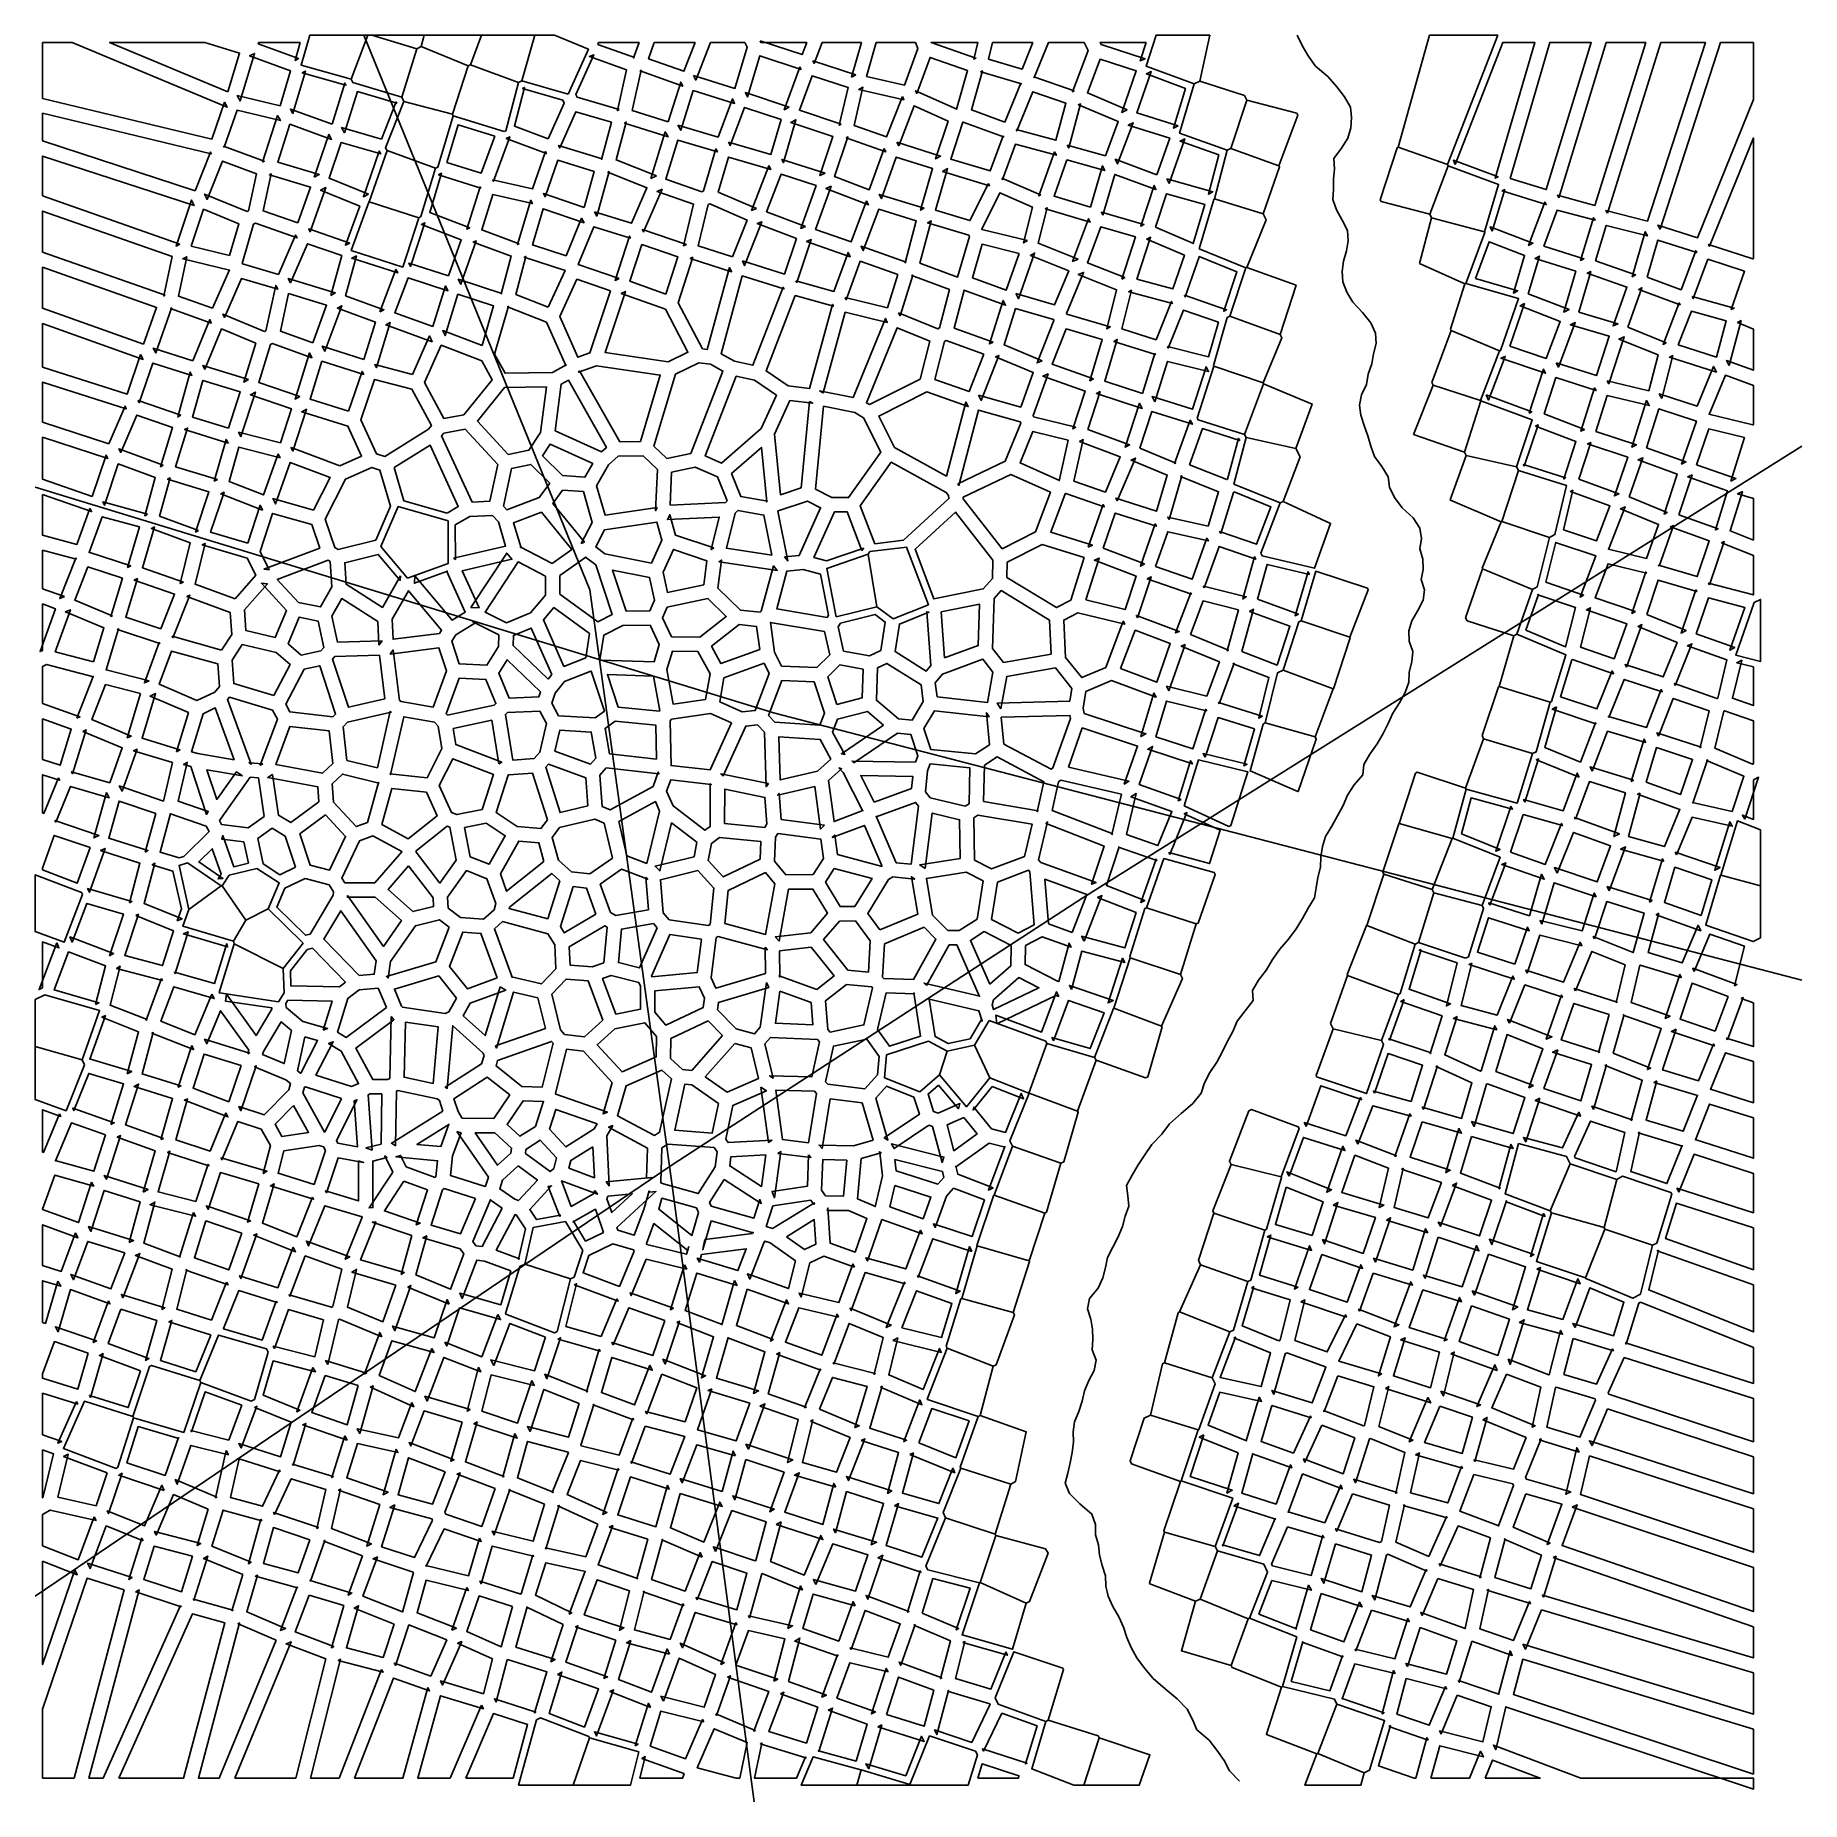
# Model space of a CAD drawing. Header units: metres. Extents: x -200 to 17000, y -360 to 16840.
import ezdxf

# ---------------------------------------------------------------- set-up
doc = ezdxf.new("R2010")
doc.units = ezdxf.units.M
for name, color, linetype in [('AREAS_VERDES', 3, 'CONTINUOUS'), ('EIXOS_VIARIOS', 1, 'CONTINUOUS'), ('HIDROGRAFIA', 5, 'CONTINUOUS'), ('PRACAS', 8, 'CONTINUOUS'), ('QUADRAS', 7, 'CONTINUOUS')]:
    doc.layers.add(name, color=color, linetype=linetype)

msp = doc.modelspace()

# ---------------------------------------------------------------- linework, layer by layer
at = {"layer": 'AREAS_VERDES'}
for points in [[(3038.01, 16840), (2874.38, 16412.74), (2388.58, 16549.63), (2471.49, 16840)], [(3077.88, 16840), (3514.75, 16707.94), (3368.98, 16237.17), (2890.14, 16379.36), (2874.38, 16412.74), (3038.01, 16840)], [(3514.75, 16707.94), (3077.88, 16840), (3586.19, 16840), (3557.92, 16729.72)], [(3861.51, 16073.52), (3389.8, 16194.67), (3368.98, 16237.17), (3514.75, 16707.94), (3557.92, 16729.72), (4014.95, 16541.79)], [(4014.95, 16541.79), (3557.92, 16729.72), (3586.19, 16840), (4145.7, 16840), (4036.76, 16551.7)], [(4503.5, 16380.34), (4036.76, 16551.7), (4145.7, 16840), (4663.01, 16840), (4538.21, 16398.01)], [(4987.13, 16265.59), (4538.21, 16398.01), (4663.01, 16840), (4854.03, 16840), (5185.76, 16705.18)], [(11084.48, 16366.41), (10615.69, 16540.13), (10714.09, 16840), (11235.62, 16840), (11137.94, 16393.67)], [(14041.78, 16840), (13550.86, 15580.62), (13072.39, 15751.92), (13377.42, 16840)], [(4364.51, 15902.28), (3870.11, 16056.28), (3861.51, 16073.52), (4014.95, 16541.79), (4036.76, 16551.7), (4503.5, 16380.34), (4382.42, 15910.96)], [(11440.37, 15738.09), (11407.23, 15721.18), (10942.23, 15885.78), (11084.48, 16366.41), (11137.94, 16393.67), (11574, 16252.85), (11598.56, 16209.58)], [(3698.27, 15545.53), (3225.2, 15718.79), (3210.89, 15744.59), (3389.8, 16194.67), (3861.51, 16073.52), (3870.11, 16056.28), (3721.01, 15556.81)], [(11440.37, 15738.09), (11598.56, 16209.58), (12083.24, 16082.74), (12094.55, 16063.48), (11910.35, 15570.13)], [(3534.57, 15063.47), (3051.03, 15217.18), (3225.2, 15718.79), (3698.27, 15545.53), (3554.39, 15074.25)], [(11755.41, 15102.3), (11283.21, 15246.55), (11407.23, 15721.18), (11440.37, 15738.09), (11910.35, 15570.13), (11916.11, 15557.86)], [(12895.76, 15237.24), (13060.66, 15745.74), (13072.39, 15751.92), (13550.86, 15580.62), (13556.45, 15567.9), (13377.88, 15097.76), (12904.12, 15222.15)], [(13377.88, 15097.76), (13556.45, 15567.9), (14049.2, 15386.22), (13912.34, 14927.51), (13395.74, 15064.42)], [(3378.7, 14583.67), (2876.22, 14744.78), (3047.47, 15215.45), (3051.03, 15217.18), (3534.57, 15063.47)], [(11133.54, 14760.74), (11275.24, 15241.99), (11283.21, 15246.55), (11755.41, 15102.3), (11784.46, 15044.73), (11597.05, 14579.85), (11588.68, 14575.88)], [(13277.86, 14616.54), (13395.74, 15064.42), (13912.34, 14927.51), (13915.78, 14920.36), (13730.25, 14424.75), (13721.22, 14420.06)], [(11430.7, 14104.85), (11588.68, 14575.88), (11597.05, 14579.85), (12077.33, 14407.09), (11922.02, 13927.14)], [(13579.24, 13980.04), (13721.22, 14420.06), (13730.25, 14424.75), (14242.79, 14276.83), (14068.88, 13770.93), (14059.02, 13766.69), (13585.97, 13966.66)], [(11272.95, 13626.3), (11406.68, 14091.14), (11430.7, 14104.85), (11922.02, 13927.14), (11938.12, 13895.33), (11756.19, 13456.16), (11276.47, 13619.4)], [(13399.58, 13458.52), (13585.97, 13966.66), (14059.02, 13766.69), (13873.94, 13285.17), (13412.22, 13434.67)], [(11114.15, 13112.06), (11276.47, 13619.4), (11756.19, 13456.16), (11760.41, 13446.63), (11575.32, 12953.12), (11122.38, 13097.34)], [(11575.32, 12953.12), (11760.41, 13446.63), (12234.06, 13249.49), (12074.2, 12815.52), (11592.05, 12923.96)], [(13219.37, 12953.58), (13412.22, 13434.67), (13873.94, 13285.17), (13875.39, 13282.13), (13715.46, 12782.57)], [(13715.46, 12782.57), (13875.39, 13282.13), (14375.9, 13096.81), (14223.12, 12638.11), (13732.32, 12747.57)], [(11469.97, 12470.66), (11592.05, 12923.96), (12074.2, 12815.52), (12115.24, 12735.51), (11950.4, 12299.3), (11921.56, 12286.89)], [(13576.86, 12317.92), (13732.32, 12747.57), (14223.12, 12638.11), (14242.66, 12602.31), (14080.4, 12104.65), (14073.04, 12101.27), (13579.32, 12312.57)], [(14080.4, 12104.65), (14242.66, 12602.31), (14710.05, 12455.86), (14597.15, 11978.59), (14544.26, 11950.31)], [(3818.95, 12111.86), (3821.22, 11697.93), (3424.75, 11554.59), (3165.25, 11862.89), (3332.6, 12251.61)], [(11732.86, 11796.01), (11921.56, 12286.89), (11950.4, 12299.3), (12413.05, 12087.19), (12254.81, 11650.83), (11746.56, 11770.71)], [(13889.35, 11652.06), (14073.04, 12101.27), (14080.4, 12104.65), (14544.26, 11950.31), (14423.99, 11468.49), (14379.14, 11444.93), (13891.95, 11646.24)], [(7599.24, 11177.16), (7507.19, 11648.59), (7909.43, 11788.27), (7994.16, 11276.13)], [(7994.16, 11276.13), (7909.43, 11788.27), (7927.62, 11812.68), (8284.49, 11855.78), (8496.85, 11295.03), (8151.75, 11157.84)], [(12124.89, 11139.34), (12268.91, 11621.87), (12771.45, 11456.73), (12779.27, 11440.86), (12598.79, 10981.05)], [(13727.44, 11167.56), (13891.95, 11646.24), (14379.14, 11444.93), (14227.86, 11009.05), (14196.12, 10992.74), (13743.02, 11138.73)], [(16537.77, 11316.93), (16600, 11346.88), (16600, 10743.98), (16358.09, 10804.37)], [(11949.74, 10657.94), (12104.53, 11128.85), (12124.89, 11139.34), (12598.79, 10981.05), (12602.73, 10972.56), (12440.69, 10477.43), (12436.74, 10475.59)], [(14196.12, 10992.74), (14227.86, 11009.05), (14704.89, 10806.58), (14563.72, 10353.2), (14551.73, 10346.36), (14054.03, 10498.32)], [(12262.35, 10008.86), (11776.14, 10146), (11894.68, 10630.92), (11949.74, 10657.94), (12436.74, 10475.59)], [(13887.2, 10022.68), (14048.64, 10495.53), (14054.03, 10498.32), (14551.73, 10346.36), (14413.94, 9862.37), (14379.67, 9845.4), (13903.34, 9991.03)], [(11756.11, 10133.74), (11776.14, 10146), (12262.35, 10008.86), (12273.7, 9985.68), (12097.02, 9478.22), (12093.09, 9476.36), (11628.13, 9677.73)], [(13727.27, 9508.96), (13903.34, 9991.03), (14379.67, 9845.4), (14230.15, 9364.32), (13732.18, 9499.31)], [(10987.35, 9336.27), (11125.38, 9784.43), (11608.04, 9667.69), (11440.67, 9145.58), (11421.89, 9136.37)], [(13240.9, 9656.04), (13257.29, 9664.33), (13727.27, 9508.96), (13732.18, 9499.31), (13603.7, 9022.39), (13595.19, 9018.26), (13080.54, 9164.31)], [(12920.51, 8695.25), (13077.07, 9162.4), (13080.54, 9164.31), (13595.19, 9018.26), (13400.66, 8521.64), (12932.5, 8672.29)], [(16600, 8557.27), (16211.28, 8661.73), (16374.84, 9190.24), (16600, 9102.67)], [(13400.66, 8521.64), (13595.19, 9018.26), (13603.7, 9022.39), (14063.17, 8835.91), (13887.95, 8366.57), (13418.37, 8489.49)], [(1281.85, 8780.75), (1608.15, 8558.26), (1296.19, 8327.95), (1199.61, 8756.14)], [(10620.69, 8345.25), (10789.87, 8822.83), (11280.29, 8689.04), (11289.79, 8669.17), (11121.97, 8195.58), (11103.99, 8187.08)], [(259.29, 8472.91), (82.38, 8008.78), (-200, 8112.52), (-200, 8665.31), (250.17, 8492.17)], [(2067.26, 8333.35), (1848.56, 8223.5), (1620.6, 8559.7), (1688.01, 8661.39), (1956.95, 8728.44), (2174.91, 8586.24)], [(13235.12, 7988.78), (12765.39, 8172.51), (12932.5, 8672.29), (13400.66, 8521.64), (13418.37, 8489.49), (13270.39, 8006.18)], [(16067.54, 8176.71), (16211, 8661.58), (16211.28, 8661.73), (16600, 8557.27), (16600, 8052.71), (16528.03, 8014.76), (16068.14, 8175.47)], [(1848.56, 8223.5), (1729.26, 8019.98), (1236.91, 8164.67), (1296.19, 8327.95), (1608.15, 8558.26), (1620.6, 8559.7)], [(13727.3, 7853.35), (13270.39, 8006.18), (13418.37, 8489.49), (13887.95, 8366.57), (13903.34, 8335.85), (13755.48, 7867.66)], [(2408.04, 8000.39), (2212.95, 7751.83), (1736.47, 7994.49), (1729.26, 8019.98), (1848.56, 8223.5), (2067.26, 8333.35)], [(10605.28, 8338.02), (10620.69, 8345.25), (11103.99, 8187.08), (10950.17, 7694.49), (10462.51, 7857.96), (10456.97, 7869.53)], [(12573.02, 7693.96), (12761.28, 8170.61), (12765.39, 8172.51), (13235.12, 7988.78), (13091.34, 7509.39), (13074.38, 7500.52), (12576.42, 7686.55)], [(2221.83, 7514.69), (2168.62, 7430.1), (1592.48, 7515.38), (1590.53, 7519.16), (1736.47, 7994.49), (2212.95, 7751.83)], [(10302.85, 7366.93), (10462.51, 7857.96), (10950.17, 7694.49), (10969.56, 7656.33), (10767.8, 7192.18)], [(12411.39, 7218.11), (12576.42, 7686.55), (13074.38, 7500.52), (12908.77, 7052.79), (12438.91, 7165.58)], [(-200, 7449.95), (-107.5, 7497.97), (426.4, 7345.65), (254.97, 6863.48), (-200, 6993.04)], [(9088.25, 7247.1), (9639.11, 7044.81), (9649.81, 7022.51), (9475.44, 6540.19), (9093.39, 6687.95), (8946.88, 7006.79)], [(10298.86, 7365.2), (10302.85, 7366.93), (10767.8, 7192.18), (10771.57, 7183.86), (10632.37, 6699.26), (10610.81, 6687.28), (10129.64, 6859.92), (10115.16, 6887.78)], [(12271.68, 6709.86), (12438.91, 7165.58), (12908.77, 7052.79), (12928.65, 7012.58), (12764.01, 6534.43), (12276.35, 6699.33)], [(279.69, 6816.05), (99.59, 6368.38), (-200, 6476.84), (-200, 6993.04), (254.97, 6863.48)], [(8497.32, 7045.01), (8679.8, 6948.09), (8603.39, 6717.48), (8411.92, 6553.35), (8068.42, 6688.76), (8088.64, 6914.02)], [(8603.39, 6717.48), (8679.8, 6948.09), (8946.88, 7006.79), (9093.39, 6687.95), (8867.63, 6406.25)], [(9649.81, 7022.51), (10115.16, 6887.78), (10129.64, 6859.92), (9948.9, 6364.35), (9476.51, 6537.75), (9475.44, 6540.19)], [(9476.51, 6537.75), (9948.9, 6364.35), (9954.99, 6353.5), (9813.92, 5870.81), (9786.84, 5856.46), (9316.78, 6022.53), (9290.99, 6074.45)], [(11615.98, 6366.39), (11641.94, 6378.91), (12098.02, 6212.62), (12106.31, 6194.77), (11931.77, 5725.62), (11443.61, 5843.41), (11427.08, 5877.41)], [(9316.78, 6022.53), (9786.84, 5856.46), (9647.73, 5379.94), (9631.27, 5370.75), (9136.59, 5544.49)], [(14243.25, 6049), (14710.81, 5922.07), (14745.55, 5850.9), (14551.65, 5394.35), (14111.6, 5560.31)], [(14551.65, 5394.35), (14745.55, 5850.9), (15201.55, 5696.96), (15076.61, 5229.91), (14562.65, 5372.82)], [(11443.61, 5843.41), (11931.77, 5725.62), (11935.75, 5717.85), (11788.91, 5213.92), (11771.62, 5204.7), (11276.63, 5369.25), (11265.81, 5394.19)], [(15201.55, 5696.96), (15255.95, 5729.85), (15727.26, 5571.86), (15734.53, 5556.32), (15589.04, 5079.97), (15547.09, 5058.71), (15083.82, 5215.32), (15076.61, 5229.91)], [(9136.59, 5544.49), (9631.27, 5370.75), (9478.93, 4906.32), (8970.34, 5052.49), (8968.08, 5056.75), (9128.72, 5540.8)], [(11276.63, 5369.25), (11771.62, 5204.7), (11635.48, 4718.82), (11605.66, 4704.25), (11147.38, 4868.96), (11127.31, 4913.05)], [(14562.65, 5372.82), (15076.61, 5229.91), (15083.82, 5215.32), (14894.24, 4739.86), (14417.15, 4900.34)], [(5132.02, 5007.09), (5046.07, 4748.47), (5011.13, 4730.81), (4567.03, 4874.47), (4648.27, 5231.39), (4961.67, 5289.46)], [(15083.82, 5215.32), (15547.09, 5058.71), (15429.13, 4581.01), (15354.74, 4544.53), (14896.66, 4734.58), (14894.24, 4739.86)], [(9478.93, 4906.32), (9481.58, 4900.84), (9321.56, 4403.6), (8821.94, 4540.51), (8970.34, 5052.49)], [(5011.13, 4730.81), (4882.57, 4219.09), (4856.75, 4205.07), (4381.47, 4388.35), (4379.3, 4392.8), (4517.54, 4850.25), (4567.03, 4874.47)], [(11147.38, 4868.96), (11605.66, 4704.25), (11468.14, 4232.27), (11430.64, 4214.17), (10942.93, 4408.38)], [(8821.94, 4540.51), (9321.56, 4403.6), (9335.41, 4379.4), (9155.02, 3895.03), (9128.53, 3881.72), (8679.14, 4055.77), (8670.57, 4074.74), (8811.56, 4534.92)], [(10927.14, 4401.27), (10942.93, 4408.38), (11430.64, 4214.17), (11259.97, 3768.77), (10794.4, 3913.72)], [(2067.74, 4017.29), (1934.04, 3556.65), (1902.08, 3540.8), (1411.39, 3722.06), (1402.79, 3740.44), (1584.21, 4184.13), (2051.9, 4049.02)], [(8679.14, 4055.77), (9128.53, 3881.72), (9001.26, 3400.04), (8982.29, 3391.38), (8487.21, 3554.89), (8485.22, 3559.32)], [(1411.39, 3722.06), (1245.55, 3234.97), (755.63, 3379.19), (749.88, 3390.21), (910.95, 3877.47), (932.6, 3888.86), (1402.79, 3740.44)], [(10794.4, 3913.72), (11259.97, 3768.77), (11288.44, 3708.99), (11130.88, 3265.56), (11121.9, 3261.18), (10660.16, 3405.04), (10777.47, 3904.53)], [(755.63, 3379.19), (603.99, 2895.81), (586.63, 2885.61), (73.21, 3077.8), (278, 3538.51), (749.88, 3390.21)], [(9001.26, 3400.04), (9449.61, 3242.65), (9343.46, 2757.71), (9297.55, 2732.86), (8810.93, 2887.15), (8806.51, 2897.32), (8982.29, 3391.38)], [(10660.16, 3405.04), (11121.9, 3261.18), (10958.42, 2762.93), (10951.03, 2759.09), (10475.24, 2929.74), (10461.23, 2958.02), (10598.92, 3374.99)], [(8810.93, 2887.15), (9297.55, 2732.86), (9147.11, 2245.08), (8663.52, 2404.38), (8639.76, 2457.36)], [(10958.42, 2762.93), (11460.42, 2596.13), (11288.19, 2125.77), (10794.91, 2265.2), (10788.64, 2277.09), (10951.03, 2759.09)], [(9147.11, 2245.08), (9153.8, 2231.71), (9001.33, 1773.9), (8993.09, 1770.06), (8491.02, 1896.63), (8472.41, 1931.98), (8663.52, 2404.38)], [(10794.91, 2265.2), (11288.19, 2125.77), (11310.18, 2081.96), (11142.39, 1611.99), (11096.67, 1592.14), (10651.84, 1762.06), (10648.22, 1768.63)], [(9637.07, 2102.22), (9661.65, 2061.14), (9479.83, 1588.25), (9448.8, 1573.35), (9001.33, 1773.9), (9153.8, 2231.71)], [(11310.18, 2081.96), (11761.59, 1951.53), (11799.43, 1875.05), (11623.78, 1426.69), (11610.45, 1420.85), (11142.39, 1611.99)], [(9001.33, 1773.9), (9448.8, 1573.35), (9315.03, 1124.45), (8824.16, 1263.52), (8993.09, 1770.06)], [(11142.39, 1611.99), (11610.45, 1420.85), (11445.48, 966.24), (10960.87, 1108.85), (11096.67, 1592.14)], [(11610.45, 1420.85), (11623.78, 1426.69), (12083.49, 1246.71), (11942.96, 760.18), (11935.91, 756.12), (11454.31, 946.45), (11445.48, 966.24)], [(9805, 941.02), (9812.35, 927.5), (9662.38, 433.16), (9641.13, 421.73), (9175.21, 589.31), (9146.4, 651.28), (9326.81, 1099.45)], [(11942.96, 760.18), (12451.33, 636.7), (12473.84, 589.31), (12286.98, 110.3), (12279.2, 107.16), (11789.94, 293.12), (11788.07, 296.98), (11935.91, 756.12)], [(12473.84, 589.31), (12938.01, 429.91), (12791.64, -53.81), (12740.39, -78.84), (12286.98, 110.3)], [(5195.99, 261.78), (5036.15, -200), (4506.38, -200), (4679.23, 436.49), (4718.78, 456.61), (5188.67, 275.89)], [(9662.38, 433.16), (10149, 280.28), (10159.18, 260.39), (10010.03, -200), (9912.42, -200), (9502.42, -39.17), (9641.13, 421.73)], [(5678.15, 125.02), (5594.72, -200), (5036.15, -200), (5195.99, 261.78)], [(8954.84, 131.05), (8973.47, 95.63), (8882.96, -200), (8320.37, -200), (8316.9, -192.32), (8507.38, 280.75)], [(10010.03, -200), (10159.18, 260.39), (10652.7, 94.58), (10549.88, -200)], [(7839.16, -49.59), (7840.34, -51.55), (7799.22, -200), (7258.97, -200), (7375.88, 77.04)], [(12286.98, 110.3), (12740.39, -78.84), (12706.21, -200), (12162.29, -200), (12279.2, 107.16)], [(8316.9, -192.32), (8320.37, -200), (7799.22, -200), (7840.34, -51.55)]]:
    msp.add_lwpolyline(points, close=True, dxfattribs=at)
at = {"layer": 'EIXOS_VIARIOS'}
for points in [[(3000, 16840), (5200, 11440), (6000, 5640), (6800, -360)], [(-200, 1640), (6000, 5840), (10000, 8440), (17000, 12840)], [(-200, 12440), (7000, 10240), (17000, 7640)]]:
    msp.add_lwpolyline(points, dxfattribs=at)
at = {"layer": 'HIDROGRAFIA'}
msp.add_lwpolyline([(12088.65, 16840), (12137.43, 16740), (12194.96, 16640), (12264.26, 16540), (12384.71, 16440), (12475.11, 16340), (12548.17, 16240), (12607.49, 16140), (12617.24, 16040), (12608.55, 15940), (12579.57, 15840), (12520.33, 15740), (12445.89, 15640), (12451.44, 15540), (12440.17, 15440), (12439.66, 15340), (12434.1, 15240), (12470.91, 15140), (12526.5, 15040), (12576.26, 14940), (12584.27, 14840), (12568.79, 14740), (12537.54, 14640), (12525.18, 14540), (12533.54, 14440), (12569.65, 14340), (12629.44, 14240), (12724.22, 14140), (12803.12, 14040), (12848.75, 13940), (12855.42, 13840), (12831.32, 13740), (12814.2, 13640), (12779.16, 13540), (12761.1, 13440), (12714.92, 13340), (12693.86, 13240), (12706.3, 13140), (12740.01, 13040), (12776.38, 12940), (12806.11, 12840), (12838.75, 12740), (12912.12, 12640), (12973.07, 12540), (12987.65, 12440), (13036.57, 12340), (13109.95, 12240), (13217.21, 12140), (13280.76, 12040), (13296.59, 11940), (13281.69, 11840), (13311.24, 11740), (13314.24, 11640), (13293.47, 11540), (13325.67, 11440), (13313.6, 11340), (13262.53, 11240), (13204.29, 11140), (13174.94, 11040), (13176.85, 10940), (13212.71, 10840), (13202.47, 10740), (13176.37, 10640), (13173.76, 10540), (13137.88, 10440), (13084.66, 10340), (13019.1, 10240), (12973.54, 10140), (12926.35, 10040), (12865.47, 9940), (12796.05, 9840), (12737.55, 9740), (12725.79, 9640), (12641.58, 9540), (12576.56, 9440), (12536.12, 9340), (12480.18, 9240), (12425.09, 9140), (12362.76, 9040), (12334.68, 8940), (12317.34, 8840), (12315.57, 8740), (12288.09, 8640), (12273.13, 8540), (12254.87, 8440), (12193.89, 8340), (12139.03, 8240), (12077.82, 8140), (12003.87, 8040), (11917.77, 7940), (11845.51, 7840), (11789.48, 7740), (11711.15, 7640), (11651.25, 7540), (11657.58, 7440), (11580.08, 7340), (11504.49, 7240), (11459.49, 7140), (11405.34, 7040), (11358.26, 6940), (11305.99, 6840), (11237.47, 6740), (11185.55, 6640), (11150.9, 6540), (11070.47, 6440), (10956.85, 6340), (10845.55, 6240), (10768.33, 6140), (10671.84, 6040), (10603.38, 5940), (10540.32, 5840), (10480.5, 5740), (10424.92, 5640), (10439.29, 5540), (10448.46, 5440), (10411.28, 5340), (10388.09, 5240), (10343.91, 5140), (10293.18, 5040), (10241.82, 4940), (10221.89, 4840), (10196.38, 4740), (10150.8, 4640), (10063.79, 4540), (10045.86, 4440), (10079.12, 4340), (10095.36, 4240), (10097.64, 4140), (10092.56, 4040), (10128.75, 3940), (10111.45, 3840), (10057.64, 3740), (10015.83, 3640), (9993.57, 3540), (9960.93, 3440), (9919.59, 3340), (9906.95, 3240), (9908.92, 3140), (9895.97, 3040), (9876.98, 2940), (9854.84, 2840), (9827.32, 2740), (9869.98, 2640), (9971.86, 2540), (10089.03, 2440), (10123.36, 2340), (10123.78, 2240), (10151.49, 2140), (10164.01, 2040), (10186.92, 1940), (10221.08, 1840), (10224.3, 1740), (10247.32, 1640), (10291.51, 1540), (10351.24, 1440), (10397.18, 1340), (10428.99, 1240), (10471.63, 1140), (10524.51, 1040), (10599.99, 940), (10684.49, 840), (10800.44, 740), (10918.39, 640), (11017.26, 540), (11068.77, 440), (11111.22, 340), (11229.42, 240), (11306.6, 140), (11375.92, 40), (11427.66, -60), (11525.37, -160)], dxfattribs=at)
at = {"layer": 'PRACAS'}
for points in [[(5634.76, 16623.88), (5278.67, 16751.84), (5284, 16770), (5678.49, 16770), (5626.29, 16619.54)], [(2689.38, 15974.5), (2283.84, 16121.97), (2307.61, 16078.85), (2429.62, 16492.62), (2398.69, 16474.06), (2824.7, 16354.01), (2815.15, 16374.24)], [(4273.46, 15857.32), (4141.91, 15498.67), (3807.86, 15603.01), (3916.92, 15968.38)], [(6685.32, 14642.72), (6706.45, 14598.65), (6874.34, 15024.25), (6830.46, 15006.21), (7211.43, 14861.41), (7094.08, 14515.8)], [(2501.22, 13846.87), (2186.86, 13959.59), (2266.83, 14325.2), (2636.79, 14211.11)], [(5490.32, 12882.19), (5100.42, 13572.82), (5090.36, 13558.59), (5263.25, 13621.13), (5884.71, 13531.91), (5692.23, 12886.25)], [(515.93, 12862.81), (-130, 13074.24), (-130, 13462.71), (685.27, 13201.55), (673.23, 13229.55)], [(1044.96, 12654.11), (614.55, 12814.01), (631.95, 12778.15), (788, 13141.98), (1137.06, 13020.22), (1020.03, 12639.4)], [(10840.51, 12125.41), (10965.7, 12549.02), (10952.04, 12542.56), (11322.09, 12396.32), (11219.24, 12061.37), (10827.69, 12149.43)], [(4832.12, 11697.48), (4522.48, 11859.09), (4530.48, 11849.45), (4457.04, 12094.4), (4728.62, 12196.61), (5025.12, 11834.77)], [(15294.47, 10685.88), (15443.76, 11101.78), (15406.41, 11083.62), (15785.99, 10928.13), (15652.55, 10592.66), (15280.35, 10712.59)], [(15769.58, 10508.12), (15931.69, 10915.65), (15886.76, 10893.65), (16272.52, 10757.84), (16182.45, 10385.58), (16175.47, 10381.81), (15760.35, 10527.97)], [(5251.28, 10193.21), (4895.34, 10214.61), (4830.8, 10337.34), (4861.53, 10433.94), (4953.19, 10546.39), (5210.07, 10648.9), (5212.41, 10646.9), (5342.29, 10259.48)], [(9033.76, 9379.07), (9041.69, 9731.53), (9167.48, 9813.88), (9621.41, 9571.73), (9555.81, 9279.05), (9564.6, 9289.67)], [(7374.26, 8666.89), (7108.92, 8666.2), (6998.47, 8797.31), (7007, 9030.97), (7030.53, 9067.09), (7448.05, 9013.7), (7476.14, 8822.78)], [(8.25, 8003.9), (-163.56, 7547.74), (-130, 7565.16), (-130, 8012.23), (30.02, 7953.44)], [(7437.01, 7038.02), (7361.34, 6699.51), (6949.17, 6708.42), (6985.46, 6686.47), (6904.61, 7019.06), (6957.56, 7082.22), (7414.92, 7063.08)], [(6610.32, 7023.57), (6769.98, 6980.2), (6842.38, 6682.33), (6537.52, 6549.67), (6323.92, 6699.56)], [(12678.97, 6041.17), (12823.54, 6416.1), (13196.97, 6313.75), (13183.16, 6337.09), (13039.84, 5922.81), (13054.56, 5930.37), (12658.85, 6082.21)], [(3905.82, 6166.78), (4212.11, 5720.02), (4183.81, 5632.98), (4179.87, 5631.64), (3843.16, 5737.34), (3863.36, 5927.8), (3945.3, 6152.29)], [(347.82, 5672.56), (221.75, 5278.6), (-130, 5406.99), (-130, 5410.2), (-10.32, 5739.44), (368.96, 5634.53)], [(1340.63, 5378.73), (1204.01, 4942.48), (1210.6, 4945.64), (855.88, 5078.14), (964.84, 5478.56), (917.93, 5453), (1360.17, 5340.93)], [(4481.24, 5353.76), (4573.28, 5217.36), (4506.2, 4922.64), (4513.86, 4926.39), (4288.97, 5010.64), (4471.12, 5357.17)], [(12955.64, 5303.25), (13358.82, 5180.15), (13337.57, 5219.6), (13212.22, 4816.24), (12831.92, 4931.34), (12849.79, 4894.7), (12997.24, 5325.4)], [(12825.86, 4786.91), (13210.96, 4670.34), (13192.58, 4703.58), (13031.41, 4262.42), (13078.12, 4284.12), (12686.04, 4434.81), (12693.69, 4417.73)], [(13312.3, 4623.31), (13689.11, 4508.85), (13667.32, 4550.94), (13520.17, 4126.18), (13549.41, 4141.32), (13178.21, 4256.26)], [(2606.87, 4330.97), (2522.12, 3972.28), (2116.12, 4077.09), (2127.97, 4053.36), (2265.95, 4432.46)], [(5290.19, 4047.92), (5168.35, 3630.14), (5178.5, 3635.09), (4760.84, 3802.27), (4782.33, 3757.96), (4914.48, 4156.77), (4890.88, 4143.95), (5300.43, 4027.44)], [(3661.82, 4052.15), (3499.75, 3633.01), (3149.53, 3791.07), (3272.83, 4127.8), (3683.31, 4012.45)], [(15109.07, 3464.82), (16530, 2997.28), (16530, 2638.35), (14933, 3154.37), (14958.48, 3106.97)], [(12802.91, 3176.35), (13135.8, 3041.52), (13047.88, 2642.92), (13060.81, 2650.9), (12638.63, 2780.26), (12654.16, 2744.8), (12792.27, 3171.62)], [(12138.48, 2832.5), (12527.09, 2685.97), (12511.19, 2722.28), (12356.02, 2355.71), (11998.81, 2460.85), (12001.24, 2456.52)], [(7698.6, 2659.26), (8060.55, 2543.76), (7940.42, 2141.32), (7991.95, 2165.52), (7572.93, 2294.3), (7592, 2258.7)], [(2472.51, 2188.91), (2357.94, 1867.67), (2020.99, 1958.66), (2118.06, 2309.74)], [(613.16, -130), (1329.45, 1469.63), (1644.89, 1380.62), (1242.94, -130)]]:
    msp.add_lwpolyline(points, close=True, dxfattribs=at)
at = {"layer": 'QUADRAS'}
for points in [[(159.36, 16770), (1667.58, 16139.99), (1643.1, 16187.63), (1517.31, 15830.34), (-130, 16225.72), (-130, 16770)], [(1673.81, 16289.11), (522.58, 16770), (1449.97, 16770), (1789.24, 16666.74)], [(2378.71, 16770), (2328.86, 16595.43), (2362.77, 16615.78), (1970.79, 16758.41), (1974.75, 16770)], [(6225.25, 16770), (6114.95, 16489.82), (5772.06, 16612.58), (5826.68, 16770)], [(6210.45, 16447.62), (6231.6, 16403.95), (6375.71, 16770), (6708.35, 16770), (6732.68, 16723.33), (6612.66, 16322.94)], [(6856.87, 16787.95), (6866.23, 16770), (7312.54, 16770), (7266.22, 16651.8)], [(7788.93, 16456.42), (7371.75, 16591.61), (7383.44, 16567.22), (7462.91, 16770), (7843.53, 16770), (7748.14, 16433.02)], [(8371.01, 16770), (8394.94, 16712.52), (8263.21, 16354.44), (7895.16, 16438.36), (7989.03, 16770)], [(8522.67, 16769.99), (8522.66, 16770), (8977.14, 16770), (8938.25, 16608.63), (8958.98, 16619.11)], [(9513.83, 16770), (9409.6, 16511.05), (9082.31, 16608.84), (9121.15, 16770)], [(9524.36, 16434.67), (9527.34, 16428.64), (9664.75, 16770), (10014.55, 16770), (10050.82, 16692.11), (9900.24, 16291.13), (9914.97, 16298.18)], [(10617.45, 16770), (10558.65, 16590.81), (10605.58, 16612.62), (10177.3, 16752.15), (10168.99, 16770)], [(13626.61, 15582.23), (14089.62, 16770), (14401.74, 16770), (14016.05, 15447.88), (14043.49, 15462.93), (13608.57, 15623.29)], [(14161.6, 15446.91), (14547.57, 16770), (14950.17, 16770), (14513.53, 15337.68)], [(14635.68, 15258.25), (15096.53, 16770), (15480.98, 16770), (14986.87, 15184.01), (14621.81, 15282.83)], [(15109.9, 15108.23), (15627.61, 16770), (16061.95, 16770), (15498.64, 15030.83), (15094.08, 15134.18)], [(16530, 16214.21), (15985.89, 14869.36), (15599.86, 14992.8), (15620.66, 14953.21), (16209.11, 16770), (16530, 16770)], [(2183.84, 16154.11), (1766.68, 16253.45), (1793.4, 16201.44), (1934.82, 16664.05), (1886.61, 16640.06), (2284.45, 16495.3)], [(5485.65, 16116.96), (5075.8, 16237.87), (5063.77, 16265.21), (5238.38, 16651.64), (5195.26, 16633.05), (5557.7, 16502.8), (5468, 16106.67)], [(7140.74, 16141.51), (6714.82, 16282.24), (6734.06, 16240.39), (6854.24, 16641.28), (7256.88, 16507.36), (7245.71, 16530.66), (7093.08, 16115.25)], [(8772.19, 16120.68), (8371.84, 16300.45), (8383.17, 16275.03), (8512.11, 16625.51), (8878.64, 16498.75), (8770.73, 16119.95)], [(10432.78, 16115.63), (10045.08, 16278.59), (10168.68, 16607.71), (10520.46, 16493.11), (10379.7, 16089.74)], [(5963.28, 15996.54), (5612, 16108.68), (5700.69, 16500.35), (5688.14, 16493.92), (6104.7, 16344.79), (6085.57, 16384.29)], [(7647.68, 15974.5), (7240.36, 16110.17), (7364.09, 16446.93), (7714.21, 16333.46), (7628.96, 15964.1)], [(9397.49, 16375.4), (9241.13, 15995.81), (8914.73, 16114.46), (9023.03, 16494.62), (9005.4, 16485.71), (9401.46, 16367.37)], [(10930.01, 15958.21), (10526.2, 16084.66), (10666.43, 16486.52), (10618.72, 16464.35), (10998.78, 16323.52), (10883.6, 15934.34)], [(3169.31, 15829.48), (2782.48, 15941.35), (2809.91, 15891.13), (2936.24, 16292.65), (3319.63, 16178.8), (3313.3, 16191.71)], [(4792.35, 15832.37), (4465.94, 15954.46), (4563.4, 16332.28), (4545.14, 16322.99), (4936.15, 16207.65), (4948.23, 16180.19)], [(6056.98, 15966.25), (6084.7, 15916.06), (6206.51, 16302.27), (6608.87, 16177.55), (6588.16, 16222.58), (6448.02, 15848.6)], [(8242.98, 16245.66), (8089.56, 15850.01), (7772.4, 15963.04), (7858.19, 16334.75), (7818.83, 16312.17), (8257.96, 16212.04)], [(9350.52, 15921.94), (9356.64, 15908.67), (9513.75, 16290.07), (9834.78, 16177.9), (9738.88, 15818.56)], [(9847.04, 15771.45), (9863.62, 15743), (9978.47, 16173.36), (9957.74, 16163.44), (10345.58, 16000.42), (10219.72, 15667.49)], [(1355.53, 15326.93), (-130, 15811.32), (-130, 16081.75), (1513.33, 15687.32), (1506.2, 15702.49)], [(2013.07, 15604.58), (2029.7, 15613.86), (1633.68, 15760.4), (1637.93, 15751.35), (1764.23, 16110.12), (2185.86, 16009.71), (2159.31, 16057.86)], [(5321.03, 15636.53), (4895.24, 15767.83), (4905.89, 15743.42), (5063.68, 16095.48), (5409.46, 15993.47), (5312.12, 15631.76)], [(6550.56, 15799.28), (6566.85, 15766.72), (6705.88, 16137.75), (7061.76, 16020.17), (6963.21, 15680.33)], [(7490.11, 15496.6), (7070.1, 15631.95), (7085.85, 15600.59), (7206.94, 16018.14), (7156.71, 15990.47), (7566.19, 15854.08), (7439.39, 15474.36)], [(8189.08, 15799.69), (8206.94, 15765.48), (8357.38, 16153.47), (8687.5, 16005.24), (8566.52, 15635.78), (8615.06, 15664.27)], [(2515.57, 15457.4), (2564, 15483.38), (2159.85, 15603.56), (2279.55, 15974.56), (2685.44, 15826.96), (2658.81, 15875.71)], [(4252.91, 15433.81), (4261.68, 15418.65), (4420.49, 15851.61), (4385.97, 15834.89), (4777.06, 15688.62), (4768.81, 15707.53), (4642.37, 15344.42)], [(5847.26, 15470.62), (5455.64, 15626.33), (5554.93, 15995.29), (5537.91, 15985.37), (5961.1, 15850.28), (5933.84, 15899.63), (5794.27, 15446.87)], [(8064.16, 15736.46), (7921.16, 15336.29), (7583.64, 15464.33), (7712.56, 15850.39), (7696.5, 15841.47), (8080.85, 15704.48)], [(9225, 15859.83), (9098.77, 15519.11), (8713.63, 15635.16), (8830.99, 15993.57), (8833.75, 15994.93), (9228.94, 15851.28)], [(10721.52, 15483), (10315.24, 15633.6), (10339.02, 15587.13), (10490.57, 15988.05), (10441.94, 15964.34), (10846.39, 15837.69)], [(10839.28, 15395.9), (10993.27, 15833.31), (10947.36, 15809.7), (11323.24, 15676.65), (11222.93, 15292.73), (11265.86, 15317.26), (10818.57, 15441.62)], [(16530, 14666.67), (16524.04, 14663.42), (16094.07, 14804.67), (16103.5, 14786.75), (16530, 15840.93)], [(1208.05, 14807.37), (-130, 15277.31), (-130, 15664.06), (1345.83, 15182.84), (1320.79, 15235.43), (1170.09, 14787.63)], [(3044.95, 15292.06), (2660.54, 15448.6), (2779.64, 15796.44), (3163.69, 15685.37), (3148.81, 15712.19), (2994.4, 15267.49)], [(6289.14, 15316.45), (5938.55, 15439.67), (6055.91, 15820.37), (6441.5, 15704.37), (6426.81, 15733.72), (6308.01, 15325.02)], [(6820.9, 15153.64), (6450.68, 15314.26), (6549.41, 15653.91), (6962.16, 15534.93), (6944.21, 15570.68), (6775.06, 15134.8)], [(8455.76, 15155.57), (8018.45, 15290.53), (8039.34, 15250.97), (8183.56, 15654.54), (8537.48, 15542.03), (8420.65, 15136.09)], [(9210.58, 15449.69), (9216.88, 15434.9), (9344.25, 15778.73), (9742.54, 15672.71), (9724.05, 15704.45), (9572.65, 15276.63), (9589.49, 15285.4)], [(1861.26, 15124.16), (1447.77, 15294.41), (1472.5, 15242.48), (1622.11, 15615.4), (1954.21, 15492.52), (1874.96, 15132.1)], [(2356.63, 15012.72), (2018.36, 15132.35), (2097.27, 15491.25), (2079.59, 15481.37), (2480.98, 15362.01)], [(4031.67, 14966.58), (3640.41, 15116.29), (3756.4, 15496.22), (3726.95, 15481.62), (4137.75, 15353.29), (4131.56, 15364), (4002.03, 14951.81)], [(5144.45, 15161.96), (4747.84, 15298.54), (4763.86, 15267.59), (4887.83, 15623.61), (5242.59, 15514.21)], [(5244.92, 15120.76), (5266.95, 15080), (5387.7, 15513.42), (5376.19, 15507.26), (5755.98, 15356.26), (5605.71, 15009.41)], [(7298.06, 14978.25), (6920.22, 15121.87), (7062.08, 15487.44), (7403.48, 15377.42), (7252.66, 14959.08)], [(9080.13, 15398.71), (8901.48, 15036.09), (8566.35, 15136.16), (8683.13, 15541.89), (8633.87, 15512.97), (9089.99, 15375.54)], [(10073.63, 15167.41), (9719.96, 15273.26), (9845.03, 15626.67), (10214.22, 15523.67), (10190.38, 15570.26)], [(10196.35, 15087.92), (10311.62, 15485.63), (10712.21, 15337.14), (10693.3, 15378.87), (10563.44, 14982.71), (10595.33, 14998.38), (10180.43, 15117.82)], [(2863.26, 14816.5), (2461.96, 14954.33), (2475.1, 14928.08), (2628.57, 15359.15), (2576.98, 15331.47), (2958.64, 15176.04), (2820.01, 14795.05)], [(6139.41, 14804.27), (5711.36, 14947.66), (5722.05, 14925.78), (5902.32, 15341.88), (5854.97, 15320.66), (6209.55, 15196.03), (6111.34, 14790.35)], [(7893.5, 15227.35), (7743.77, 14828.54), (7397.95, 14949.3), (7549.55, 15369.79), (7497.86, 15347.13), (7913.5, 15189.46)], [(13987.15, 14933.4), (14108.06, 15338.67), (14082.75, 15324.79), (14512.67, 15191.36), (14498.31, 15216.83), (14341.02, 14793.42), (14383.47, 14815.38), (13966.87, 14975.7)], [(1691.36, 14696.97), (1318.07, 14788.42), (1438.66, 15146.75), (1781.65, 15005.53)], [(4512.79, 14810.89), (4146.69, 14945.15), (4254.96, 15289.7), (4640.59, 15201.18), (4623.47, 15234.25), (4496.41, 14802.35)], [(4970.27, 14693.14), (4641.54, 14799.64), (4745.04, 15151.43), (5143.33, 15014.28), (5119.61, 15058.17)], [(6589.03, 14682.51), (6255.07, 14789.03), (6352.48, 15191.45), (6366.9, 15198), (6730.21, 15040.38)], [(8280.03, 14630.52), (7841.03, 14785.52), (7861.29, 14743.25), (8012.45, 15145.87), (8378.6, 15032.87), (8269.6, 14625.07)], [(9461.72, 14841.2), (9018.19, 14949.21), (9016.44, 14952.64), (9190.44, 15305.83), (9509.99, 15167.28), (9423.18, 14818.69)], [(9953.82, 14660.65), (9566.65, 14815.46), (9652.55, 15160.4), (9636.59, 15152.08), (10073.15, 15021.42), (10055.96, 15053.71), (9900.74, 14638.69)], [(10707.2, 14971.83), (10813.99, 15297.59), (11188.01, 15193.59), (11075.7, 14812.14), (11076.51, 14812.48)], [(14488.47, 14788.32), (14618.61, 15138.66), (14988.41, 15038.56), (14973.08, 15063.72), (14847.22, 14647.45), (14879.65, 14665.07)], [(1064.13, 14309.65), (-130, 14729.47), (-130, 15128.93), (1132.17, 14685.64), (1050.68, 14302.58)], [(2168.57, 14511.28), (1816.78, 14615.1), (1814.58, 14619.56), (1925.83, 14999.77), (1943.85, 15010.21), (2349.19, 14866.85), (2334.96, 14895.27)], [(3823.95, 14497.93), (3437.76, 14621.96), (3454.23, 14589.59), (3592.53, 15015.32), (3559.51, 14997.35), (3946.84, 14849.14)], [(5484.14, 14471.87), (5087.02, 14607.69), (5086.79, 14608.2), (5237.48, 14976.54), (5595.41, 14866.07), (5586, 14885.33), (5445.18, 14453.16)], [(8780.57, 14484.31), (8413.35, 14620.72), (8523.58, 15033.09), (8488.12, 15013.41), (8889.4, 14893.59), (8895.5, 14881.63), (8780.89, 14484.47)], [(10380.03, 14466.79), (10407.64, 14481.8), (10045.25, 14625.43), (10175.45, 14973.57), (10513, 14876.39)], [(14992.31, 14643.59), (15096.75, 14989.01), (15497.49, 14886.63), (15476.16, 14927.24), (15349.63, 14489.69), (15382.54, 14507.02)], [(2676.64, 14307.87), (2720.85, 14331.7), (2262.65, 14473), (2285.94, 14430.01), (2450.66, 14810.18), (2783.26, 14695.95)], [(4342.43, 14325.89), (3918.56, 14464.35), (3943.45, 14415.56), (4092.05, 14840.24), (4064.11, 14826.32), (4433.76, 14690.76), (4336.51, 14323.02)], [(5940.22, 14319.14), (5590.02, 14445.78), (5706.03, 14801.8), (6056.91, 14684.26)], [(7206.72, 14448.34), (7213.95, 14433.41), (7355.61, 14850.59), (7310.51, 14831.54), (7734.73, 14683.41), (7714.59, 14725.4), (7576.73, 14345.69)], [(9380.9, 14716.79), (9254.77, 14358.56), (8924.79, 14478.19), (9019.07, 14804.9)], [(10527.31, 14467.06), (10659.37, 14873.86), (10622.67, 14855.83), (10989.05, 14697.75), (10877.03, 14372.87)], [(13822.32, 14471.03), (13956.57, 14829.66), (14302.24, 14696.64), (14193.8, 14329.97), (14234.78, 14351.99)], [(15493.96, 14484.83), (15598.47, 14846.26), (15977.81, 14724.96), (15968.72, 14742.24), (15826, 14362.76)], [(1526.63, 14181.86), (1193.51, 14301.18), (1275.04, 14684.41), (1236.35, 14664.29), (1691.39, 14552.83), (1690.36, 14554.92)], [(3153.23, 14146.75), (3194.28, 14167.4), (2820.78, 14304.05), (2927.37, 14692.02), (2881.88, 14669.46), (3329.54, 14525.92), (3312.08, 14560.26)], [(4793.93, 14192.47), (4479.56, 14316.36), (4577.51, 14686.75), (4561.51, 14678.41), (4959.74, 14549.38), (4958.94, 14551.12)], [(6295.19, 13787.61), (6060.37, 14235.18), (6202.25, 14679.16), (6177.41, 14666.85), (6580.07, 14538.42), (6561, 14578.2), (6343.31, 13782.03)], [(7685.27, 14287.7), (7696.42, 14265.13), (7832.54, 14640.05), (8198.55, 14510.82), (8097.9, 14187.93)], [(9346.82, 14324.87), (9373.51, 14274.29), (9530.11, 14719.01), (9489.74, 14695.44), (9862.28, 14546.48), (9723.61, 14214.57)], [(10989.95, 14308.69), (10997.66, 14293.24), (11132.45, 14684.14), (11134.23, 14684.9), (11501.4, 14535.78), (11372.82, 14152.41), (11399.51, 14167.65)], [(14338.07, 14324.16), (14446.36, 14690.29), (14403.73, 14668.24), (14800.43, 14543.24), (14683.39, 14145.11), (14735.86, 14170.42)], [(15933.37, 14297.09), (15943.41, 14277.23), (16087.2, 14659.57), (16441.91, 14543.04), (16314.48, 14169.08), (16342.75, 14184.06)], [(854.84, 13831.25), (-130, 14182.14), (-130, 14581.07), (980.56, 14190.63)], [(2030.96, 13957.38), (1626.82, 14126.14), (1640.88, 14093.82), (1806.88, 14472.05), (2160.47, 14367.7), (2140.77, 14404.06), (2044.42, 13963.55)], [(3670.83, 14003.12), (3299.78, 14137.84), (3430.2, 14477.35), (3818.36, 14352.68), (3794.05, 14400.34)], [(5400.39, 14352.55), (5200.11, 13747.17), (5083.38, 13704.94), (4906.67, 14102.57), (5073.18, 14464.46)], [(6607.31, 13667.8), (6476.99, 13740.12), (6683.82, 14496.59), (7088.68, 14370.89), (7081.22, 14386.27), (6786.46, 13627.48)], [(8206.54, 14138.68), (8220.01, 14109.23), (8343.63, 14505.79), (8334.09, 14500.81), (8700.34, 14364.77), (8604.16, 13990.63), (8588, 13981.81)], [(9844.35, 14125.45), (9840.96, 14132.29), (10007.72, 14531.44), (9956.2, 14510.13), (10329.49, 14362.18), (10234.19, 13981.68), (10267.99, 14001.17)], [(14828.67, 14142.92), (14945.91, 14541.74), (14912.06, 14523.35), (15298.54, 14388.09), (15163.33, 14009.96), (15210.24, 14030.42)], [(4150.46, 13818.35), (3768.36, 13966.96), (3790.54, 13916.49), (3915.15, 14318.19), (4261.63, 14205)], [(5963.81, 13661.99), (5348.61, 13750.31), (5545.73, 14346.13), (5506.28, 14327.19), (5935.41, 14172), (6154.74, 13753.96)], [(7131.62, 13428.1), (6915.45, 13572.89), (7199.83, 14304.97), (7571.54, 14201.84), (7562.49, 14220.14), (7339.5, 13401.74)], [(9126.03, 13851.07), (8748.02, 13987.93), (8843.46, 14359.19), (8842.94, 14358.95), (9248.04, 14212.09), (9223.25, 14259.07), (9091.15, 13835.35)], [(10378.75, 13982.62), (10472.73, 14357.83), (10446.81, 14343.75), (10873.32, 14228.88), (10863.43, 14248.69), (10714.08, 13875.8)], [(15307.56, 13997.52), (15444.92, 14381.64), (15413.66, 14365.19), (15817.05, 14216.89), (15808.28, 14234.21), (15649.78, 13829.8), (15680.11, 13846.29)], [(1334.01, 13671.92), (948.81, 13794.71), (973.82, 13747.39), (1126.69, 14184.37), (1117.68, 14179.63), (1512.37, 14038.26), (1497.88, 14071.59)], [(2999.55, 13684.79), (2592.53, 13812.5), (2619.42, 13763.09), (2784.66, 14207.05), (2741.71, 14183.9), (3112.13, 14048.38)], [(4837.02, 13556.84), (4374.23, 13549.35), (4271.85, 13733.88), (4406.21, 14201.23), (4398.89, 14197.67), (4777.52, 14048.46), (4965.76, 13624.88), (4969.73, 13630.49)], [(7436.93, 13379.52), (7473.28, 13360.18), (7686.67, 14143.33), (8095.7, 14044.43), (8078.1, 14082.89), (7762.93, 13312.59)], [(9605.13, 13671.86), (9234.49, 13824.75), (9345.09, 14179.5), (9714.97, 14071.23), (9718.67, 14063.76), (9553.93, 13649.7)], [(10824.12, 13808.54), (10832.09, 13793.91), (10980.3, 14163.95), (11321.03, 14046.6), (11224.28, 13710.32)], [(14157.93, 13814.66), (14300.07, 14228.15), (14257.43, 14205.23), (14648.91, 14053.93), (14513.11, 13694.29)], [(15798.14, 13824.66), (15927.05, 14153.59), (16265.19, 14060.24), (16169.63, 13707.21)], [(824.28, 13730.72), (692.93, 13346.1), (-130, 13609.72), (-130, 14033.52), (848.51, 13684.89)], [(1877.35, 13489.2), (1431.93, 13626.51), (1451.35, 13589.06), (1611.9, 13980.65), (1946.63, 13840.88), (1830.31, 13463.99)], [(3472.92, 13538.09), (3104.86, 13634.49), (3121.34, 13604.81), (3256.74, 14042.11), (3213.36, 14020.28), (3663.89, 13856.69), (3639.41, 13912.42)], [(7922.05, 13243.66), (7893.16, 13261.18), (8192.6, 13993.04), (8509.53, 13862.71), (8416.16, 13492.89)], [(10105.48, 13495.62), (9700.23, 13638.71), (9836.73, 13981.79), (10189.61, 13878.26), (10068.1, 13475.84)], [(14610.18, 13652.18), (14630.88, 13609.86), (14794.54, 14043.28), (14747.88, 14020.78), (15125.91, 13909.33), (15000.51, 13526.48)], [(16292.75, 13626.24), (16410.58, 14061.57), (16375.62, 14043.03), (16530, 13979.85), (16530, 13579.36), (16268.02, 13674.69)], [(2375.74, 13323.96), (1975.66, 13460.21), (2089.91, 13830.4), (2108.56, 13838.94), (2493.95, 13700.75), (2468.93, 13746.75), (2329.13, 13298.61)], [(3973.89, 13144.19), (3779.4, 13109.35), (3590.66, 13458.32), (3752.78, 13822.81), (4147.61, 13669.24), (4249.32, 13485.92)], [(9037.28, 13734.3), (8893.26, 13370.28), (8559.65, 13489.33), (8652.63, 13857.59), (8670.23, 13867.2)], [(10580.68, 13353.67), (10213.49, 13473.01), (10336.01, 13878.79), (10303.08, 13859.79), (10706.85, 13731.17), (10701.77, 13740.49)], [(15104.41, 13476.2), (15121.64, 13446.53), (15271.63, 13904.46), (15220.02, 13881.95), (15601.37, 13727.16), (15511.67, 13379.74)], [(1218, 13140.27), (801.55, 13285.53), (811.94, 13261.37), (944.37, 13649.18), (1325.47, 13527.7), (1308.45, 13560.5), (1186.5, 13123.58)], [(2849.39, 13178.6), (2475.12, 13296.47), (2590.52, 13666.4), (2998.01, 13538.54), (2981.91, 13567.53)], [(5950.05, 12718.35), (5824.05, 12838.39), (6033.22, 13540.03), (6262.48, 13650.47), (6373.14, 13637.64), (6494.74, 13570.16), (6182.78, 12768.79)], [(8984, 13335.99), (9010.34, 13285.66), (9183.54, 13723.42), (9149.82, 13708.23), (9517.32, 13556.63), (9396.22, 13219.35)], [(10701.98, 13272.5), (10824.61, 13664.27), (11225.2, 13565.94), (11201, 13613.22), (11068.66, 13199.59), (10674.98, 13322.47)], [(13926.33, 13337.91), (13950.07, 13288.14), (14113.78, 13714.04), (14071.86, 13696.01), (14504.63, 13549.34), (14485.11, 13589.27), (14347.31, 13160.83), (14371.19, 13173.19)], [(15637.01, 13305.18), (15744.63, 13722.01), (15712.92, 13704.78), (16169.1, 13560.54), (16141.19, 13615.22), (15981.92, 13229.15), (15613.29, 13348.4)], [(1680.49, 13013.15), (1331.51, 13122.34), (1431.38, 13480.17), (1796.06, 13367.76)], [(3627.42, 13004.99), (3202.78, 12739.2), (3121.73, 12765.15), (2968.9, 13095.25), (3103.44, 13490.14), (3465.59, 13395.28), (3657.53, 13040.38)], [(5314.01, 12784.77), (4863.31, 12990.09), (4920.66, 13443.14), (4990.86, 13482.1), (5361.09, 12826.32)], [(7017.88, 13335.78), (6869.19, 13012.47), (6483.28, 12674.48), (6323.84, 12745.23), (6625.52, 13520.2), (6801.78, 13480.53)], [(9521.4, 13125.66), (9515.69, 13137.8), (9661.41, 13543.66), (9610.87, 13521.79), (10023.47, 13376.11), (9903.99, 13007.79), (9931.53, 13023.79)], [(14492, 13153.46), (14605.58, 13506.59), (14998.33, 13380.1), (14982.96, 13406.54), (14850.64, 12985.2), (14884.25, 13002.26)], [(16099.65, 13147.44), (16257.31, 13529.6), (16530, 13430.38), (16530, 13050.21), (16523.24, 13046.69), (16097.04, 13152.05)], [(2185.79, 12870.35), (1779.01, 12974.13), (1801.45, 12932.5), (1942.5, 13365.29), (1894.97, 13339.8), (2294.29, 13203.8)], [(4403.88, 12759.04), (4104.41, 13083.02), (4367.31, 13409.21), (4776.09, 13415.84), (4720, 12972.73), (4605.91, 12800.06)], [(7258.69, 12432.89), (7056.07, 12365.67), (6998.06, 12957.62), (7148.54, 13284.84), (7369.5, 13256.81), (7338.84, 13273.13)], [(8165.94, 12827.23), (8012.8, 13132.63), (8480.94, 13368.77), (8884.13, 13224.89), (8861.37, 13268.39), (8672.4, 12547.29)], [(10049.57, 13002.85), (10168.93, 13370.8), (10133.2, 13351.9), (10578.07, 13207.31), (10551.04, 13257.35), (10411.24, 12830.83), (10455.47, 12851.22)], [(14996.16, 12981.29), (15106.26, 13331.88), (15515.9, 13234.87), (15489.47, 13283.01), (15344.98, 12830.53), (15391.59, 12852.95)], [(2766.06, 12648.59), (2289.78, 12827.21), (2307.6, 12792.23), (2440.16, 13199.64), (2394.84, 13174.98), (2843.07, 13033.81), (2977.76, 12742.89)], [(7555.9, 12340.85), (7398.24, 12421.49), (7475.24, 13228.74), (7779.79, 13166.21), (7865.38, 13114.29), (8031.72, 12782.56), (7718.44, 12338.62)], [(8782.14, 12472.83), (8793.64, 12457.68), (8985.57, 13190.05), (9390.26, 13075.54), (9395.79, 13063.78), (9243.95, 12692.47)], [(10555.01, 12819.97), (10671.95, 13176.76), (11066.67, 13053.55), (11045.69, 13091.07), (10893.52, 12669.76), (10905.51, 12675.43)], [(15489.7, 12823.49), (15610.61, 13202.12), (15974.45, 13084.42), (15974.52, 13084.31), (15830.33, 12665.55), (15872.81, 12685.37)], [(353.08, 12348.14), (-130, 12516.89), (-130, 12926.93), (505, 12719.07), (488.4, 12753.29)], [(1573.04, 12515.61), (1166.5, 12639.41), (1282.17, 13015.83), (1252.81, 13000.28), (1677.51, 12867.39), (1656.9, 12905.62), (1542.44, 12499.44)], [(4303.04, 12661.88), (4224.67, 12302.87), (4052.94, 12295.43), (3756.01, 12940.07), (3778.95, 12967.04), (3986.59, 13004.23)], [(9772.69, 12504.25), (9388.87, 12676.98), (9514.1, 12983.22), (9858.8, 12897.6), (9769.59, 12502.77)], [(9912.4, 12499.59), (10003.74, 12903.83), (9968.85, 12883.55), (10365.3, 12735.45), (10219.52, 12391.73)], [(11038.47, 12658.95), (11165.34, 13010.2), (11528.15, 12894.67), (11516.93, 12914.23), (11410.27, 12518.16), (11403.64, 12514.63)], [(14299.16, 12644.9), (14433.32, 13047.71), (14409.32, 13035.29), (14801.05, 12884.29), (14682.84, 12520.95), (14701.76, 12531.81), (14290.56, 12660.65)], [(15975.7, 12657.74), (16096.31, 13008.02), (16443.2, 12922.26), (16311.15, 12498.62), (16360.42, 12523.12)], [(2163.71, 12766.26), (2020.89, 12364.07), (1686.31, 12493.83), (1780.82, 12829.19), (2184.06, 12726.31)], [(3809.41, 12187.43), (3388.96, 12308.25), (3294.44, 12631.42), (3643.43, 12849.85), (3918.92, 12251.74)], [(4932.41, 12552.54), (4738.24, 12746.37), (4812.82, 12859.25), (5227.6, 12670.29), (5151.6, 12536.6)], [(5855.2, 12242), (5348.58, 12167.53), (5266.03, 12454.61), (5381.38, 12657.49), (5477, 12741.89), (5717.31, 12746.73), (5857.34, 12613.32), (5840.15, 12209.74)], [(6929.23, 12304.44), (6669.42, 12350.61), (6579.35, 12572.52), (6870.17, 12827.23), (6922.12, 12297.12)], [(14828.67, 12516.67), (14945.72, 12876.46), (14914.49, 12860.61), (15307.17, 12733.16), (15176.54, 12355.61), (15220.92, 12376.39)], [(892.38, 12176.19), (456.4, 12296.2), (472.73, 12264.45), (607.3, 12667.35), (967.43, 12533.56), (866.04, 12162.12)], [(2510.08, 12215.63), (2113.19, 12328.6), (2138.64, 12277.28), (2281.87, 12680.65), (2670.76, 12534.81)], [(2749.93, 11833.47), (2716.3, 11853.16), (2622.35, 12127.29), (2819.64, 12519.19), (3075.21, 12633.04), (3155.63, 12607.3), (3258.34, 12256.15), (3114.75, 11922.61)], [(4809.35, 12477.57), (4706.84, 12338), (4390.99, 12219.13), (4357.66, 12255.69), (4437.87, 12623.08), (4625.43, 12661.16)], [(6521.09, 12292.15), (5982.69, 12266.39), (5996.26, 12585.12), (6226.86, 12635.1), (6441.53, 12539.84), (6536.24, 12306.47)], [(7973.58, 11888.74), (7833.03, 12258.19), (8134.12, 12684.86), (8670.48, 12388.38), (8692.96, 12358.75), (8695.79, 12328.6), (8253.74, 11922.57)], [(9215.13, 11841.15), (8836.51, 12327.42), (8835.06, 12342.97), (9299.29, 12563.77), (9684.9, 12390.24), (9540.76, 12006.7)], [(10335.42, 12306.45), (10512.17, 12723.19), (10469.81, 12703.67), (10822.44, 12558.25), (10718.42, 12206.25), (10321.87, 12333.34)], [(15320.9, 12344.66), (15453.28, 12727.26), (15406.38, 12704.7), (15788.4, 12566.99), (15660.01, 12178.35), (15691.77, 12194.29)], [(15805.26, 12171.7), (15933.22, 12559.07), (15890.61, 12539.19), (16278.23, 12403.56), (16159.89, 12023.5), (16185.23, 12035.7)], [(1387.67, 12017.26), (1010, 12157.87), (1111.86, 12531.03), (1088.02, 12516.97), (1491.05, 12394.23), (1360.28, 12003.16)], [(1868.1, 11894.33), (1507.05, 12000.61), (1637.74, 12391.46), (1606.15, 12374.76), (2012.1, 12217.31), (1988.82, 12264.27)], [(5147.69, 11906.08), (4839.53, 12282.15), (4934.89, 12411.99), (5136.83, 12397.31), (5223.2, 12096.96), (5116.61, 11892.9)], [(11343.26, 11988.31), (11466.44, 12389.46), (11473.95, 12393.46), (11831.59, 12247.93), (11691.74, 11884.15), (11331.37, 12007.93)], [(14680, 12024.73), (14771.19, 12410.24), (14747.9, 12396.87), (15133.35, 12259.02), (15001.52, 11917.43)], [(16530, 11925.5), (16303.82, 12014.85), (16423.11, 12397.94), (16375.92, 12374.47), (16530, 12330.26)], [(-130, 12368.6), (347.53, 12201.78), (331.95, 12232.07), (204.94, 11883.46), (-130, 11971.14)], [(6973.18, 11776.85), (6528.76, 11845.32), (6613.33, 12186.7), (6641.56, 12213.37), (6894.35, 12168.45)], [(7096.15, 11762.24), (7126.99, 11722.21), (7029.46, 12206.7), (7033.24, 12210.59), (7318.26, 12305.15), (7447.28, 12239.16), (7237.41, 11775.83)], [(10052.46, 11854.75), (10094.3, 11875.03), (9688.33, 12001.42), (9829.13, 12376.06), (9834.43, 12378.59), (10208.5, 12247.22), (10196.72, 12270.59)], [(15117.93, 11838.03), (15119.69, 11834.79), (15279.67, 12249.31), (15235.03, 12228.41), (15606.58, 12077.76), (15489.62, 11746.4)], [(729.13, 11674.58), (321.9, 11808), (324.42, 11802.43), (451.87, 12152.24), (813.64, 12052.65), (698.67, 11658.22)], [(1244.24, 11516.64), (843.52, 11654.87), (959.69, 12053.42), (930.78, 12037.98), (1309.35, 11897.03), (1211.87, 11501.02)], [(2025.44, 11641.96), (2076.23, 11636.52), (1988.95, 11813.37), (2109.88, 12183.98), (2492.22, 12075.15), (2570.27, 11847.42)], [(3871.04, 11749.46), (3891, 11737.18), (3889.17, 12071.92), (4029.44, 12154.28), (4251.88, 12163.92), (4308.75, 12101.52), (4379.04, 11867.07)], [(5798.71, 11698.76), (5346.2, 11791.09), (5256.58, 11858.49), (5343.73, 12025.31), (5851.98, 12100.03), (5901.11, 11925.31)], [(6407.29, 11848.44), (6032.77, 11974.28), (5977.12, 12172.19), (5955.08, 12124.91), (6459.78, 12149.06), (6381.16, 11831.73)], [(7866.15, 11847.34), (7504.81, 11721.86), (7382.01, 11755.73), (7583.45, 12200.46), (7705.85, 12198.78), (7848.53, 11823.71)], [(8549.51, 11353.62), (8366.73, 11836.27), (8760.15, 12197.62), (9124.88, 11729.18), (9121.19, 11549.99), (9030.12, 11449.36), (8548.75, 11353.82)], [(10197.5, 11845.7), (10316.29, 12188.12), (10716.87, 12059.74), (10704.88, 12082.19), (10562.18, 11670.71), (10600.47, 11692.59)], [(15610.9, 11669.37), (15751.46, 12067.6), (15721.99, 12052.81), (16100.66, 11917.27), (15981.64, 11568.87), (15605.07, 11680.06)], [(1744.9, 11351.32), (1354.86, 11496.18), (1452.59, 11893.22), (1424.77, 11878.89), (1864.36, 11749.49), (1947.03, 11581.98)], [(9261.45, 11561.28), (9264.49, 11709.2), (9603.08, 11881.33), (10012.24, 11753.95), (9883.25, 11340.43), (9745.18, 11267.29)], [(10708.85, 11666.34), (10826.69, 12006.15), (11222.71, 11917.1), (11207.46, 11942.26), (11063.87, 11544.24)], [(14507.51, 11514.05), (14604.65, 11903.22), (14603.58, 11902.65), (14994.36, 11772.22), (14994.3, 11772.34), (14841.65, 11369.89), (14876.91, 11388.58)], [(16102.43, 11489.38), (16245.97, 11909.55), (16220.42, 11897.27), (16530, 11774.97), (16530, 11390.87), (16530.64, 11391.18), (16093.18, 11506.18)], [(83.73, 11373.95), (-130, 11451.63), (-130, 11826.42), (198.84, 11740.34), (194.8, 11749.29), (38.47, 11354.87)], [(2671.45, 11717.19), (2686.67, 11470.79), (2577.72, 11273.44), (2362.52, 11318.14), (2156.39, 11541.71), (2651.96, 11728.6)], [(3356.15, 11575.3), (3179.88, 11269.71), (2825.46, 11494.74), (2812.49, 11704.64), (3139.67, 11784.58), (3352.75, 11531.44)], [(4040.92, 11267.97), (4120.79, 11266.34), (3957.86, 11625.86), (4441.24, 11737.77), (4390.62, 11798.75)], [(4623.01, 11217.32), (4388.93, 11120.21), (4179.98, 11224.57), (4501.28, 11712.24), (4767.74, 11573.16), (4767.69, 11389.16)], [(5277.49, 11127.5), (4907.69, 11399.05), (4907.74, 11579.46), (5161.12, 11759.71), (5157.21, 11758.05), (5257.14, 11682.89), (5416.9, 11198.72)], [(6339.73, 11723.45), (6308.63, 11490.69), (5955.44, 11415.52), (5912.81, 11611.27), (6013.11, 11833.19)], [(6856.88, 11221.34), (6666.04, 11240.92), (6445.5, 11457.89), (6481.84, 11729.94), (6457.85, 11714.59), (7023.24, 11627.49), (6987.68, 11673.64), (6868.33, 11233.43)], [(10030.46, 11342.23), (10157.72, 11750.19), (10112.45, 11728.25), (10518.96, 11573.8), (10411.07, 11248.4)], [(11182.49, 11460.49), (11327.1, 11861.36), (11684.3, 11738.67), (11671.53, 11762.26), (11557.07, 11352.27), (11591.77, 11372.52), (11174.89, 11475.29)], [(648.96, 11553.53), (535.48, 11179.73), (549.51, 11186.99), (183.14, 11339.9), (311.61, 11664.05)], [(1022.65, 11060.47), (680.58, 11175.77), (794.42, 11550.73), (763.78, 11534.28), (1156.64, 11398.76)], [(3803.91, 11626.39), (3986.04, 11224.5), (3857.59, 11145.31), (3496.71, 11577.08), (3491.05, 11504.13), (3813.28, 11620.63)], [(5784.15, 11236.28), (5552.64, 11234.14), (5421.05, 11632.93), (5780.79, 11559.54), (5828.69, 11339.61)], [(7524.85, 11192.85), (7510.45, 11172.19), (7019.06, 11254.37), (7119.22, 11623.81), (7278.3, 11639.11), (7446.79, 11592.63)], [(10532.37, 11169.37), (10664.51, 11567.95), (10626.93, 11546.47), (11056.9, 11398.59), (11050.71, 11410.64), (10903.27, 11020.25), (10938.47, 11035.16), (10521.75, 11192.05)], [(11701.72, 11349.75), (11795.91, 11687.15), (12206.42, 11590.32), (12194.03, 11615.75), (12066.34, 11187.92), (12099.68, 11205.1)], [(15382.9, 11227.86), (14988.82, 11363.14), (15114.57, 11694.67), (15487.82, 11602.65), (15481.45, 11614.33), (15346.86, 11210.34)], [(15491.06, 11200.23), (15602.53, 11534.83), (15978.75, 11423.75), (15970.05, 11439.55), (15825.56, 11019.57), (15874.09, 11043.33)], [(1613.79, 10853.81), (1133.23, 10987.85), (1139.18, 10974.49), (1303.7, 11389.89), (1275.54, 11376.3), (1698.73, 11219.12), (1712.14, 11005.46)], [(2135.02, 10976.79), (1850.05, 11043.14), (1837.42, 11244.48), (2059.19, 11497.55), (2000.94, 11503.78), (2244.43, 11239.68)], [(3146.26, 10902.43), (3177.25, 10943.43), (2742.73, 10931.23), (2688.02, 11183.57), (2783.1, 11355.8), (3135.76, 11131.89)], [(3736.48, 11016.41), (3283.8, 10959.32), (3274.89, 11154.22), (3435.27, 11432.28), (3756.39, 11048.09)], [(6270.9, 10979.43), (5995.44, 10983.23), (5907.24, 11168.16), (5951.83, 11271.61), (6349.23, 11356.2), (6528.41, 11179.93)], [(9121.81, 10870.59), (9135.71, 11357.39), (9203.72, 11432.54), (9674.72, 11146.28), (9691.04, 10815.09), (9228.93, 10733.71)], [(14315.45, 11047.92), (14436.2, 11395.83), (14429.94, 11392.54), (14799.17, 11267.13), (14701.6, 10884.6), (14701.01, 10884.27)], [(15971.14, 11012.37), (16091.39, 11361.9), (16446.62, 11268.51), (16300.7, 10852.25), (16348.56, 10879.49)], [(-130, 11302.67), (-3.84, 11256.82), (-153.92, 10839.25), (-130, 10850.99)], [(366.75, 10738.75), (-5.93, 10837.09), (141.12, 11246.21), (92.87, 11225.87), (467.29, 11069.6)], [(5160.07, 10779.68), (4947.16, 10694.72), (4747.26, 11147.52), (4849.05, 11268.42), (5195.36, 11014.12)], [(7921.71, 10797.29), (7670.32, 10844.78), (7617.59, 11081.06), (7641.68, 11115.63), (7978.82, 11200.12), (8075.99, 11127.18), (8032.03, 10850.87)], [(8518.84, 10702.31), (8475.53, 10649.09), (8171.85, 10838.66), (8214.62, 11107.51), (8501.37, 11221.5), (8480.45, 11226.97)], [(8653.74, 10777.15), (8620.94, 11225.41), (8994, 11299.46), (8982.5, 10896.85)], [(9832.81, 10782.76), (9814.92, 11145.8), (9950.66, 11217.72), (10407.93, 11104.98), (10394.43, 11133.82), (10222.86, 10685.48), (9989.24, 10585.67)], [(11047.67, 11006.36), (11170.71, 11332.13), (11515.7, 11247.08), (11404.11, 10847.96), (11418.16, 10854)], [(11547.08, 10839.39), (11662.33, 11251.61), (11623.8, 11229.12), (12016.84, 11086.25), (11892.44, 10707.8), (11891.26, 10707.22)], [(14845.67, 10882.99), (14943.17, 11265.25), (14903.71, 11244.34), (15297.64, 11109.1), (15175.63, 10769.18)], [(907.29, 10555.09), (488.89, 10661.83), (489.4, 10660.85), (611.06, 11061.21), (599.65, 11055.31), (1011.8, 10916.38), (1007.14, 10926.85), (861.99, 10534.67)], [(2579.3, 10846.74), (2390.08, 10804.39), (2261.02, 10915.19), (2368.68, 11173.87), (2555.27, 11135.12), (2610.49, 10880.43)], [(4314.96, 11000.66), (4311.72, 10890.17), (4197.16, 10707.69), (3928.81, 10719.73), (3854.96, 10941.83), (3893.34, 11002.89), (4094.43, 11126.85), (4060.94, 11127.53)], [(4829.03, 10615.65), (4792.58, 10570.93), (4452.01, 10898.06), (4454.88, 10996), (4629.19, 11068.31)], [(5826.5, 10740.03), (5299.31, 10756.78), (5298.32, 10757.62), (5334.74, 10999.54), (5519.33, 11093.83), (5786.41, 11096.29), (5876.23, 10907.95)], [(6853.76, 10858.93), (6475.96, 10721.81), (6384.37, 10890.34), (6655.28, 11101.29), (6822.26, 11084.16)], [(7066.44, 10698), (6998.68, 10833.53), (6957.98, 11124.5), (6956.46, 11122.89), (7484.52, 11034.58), (7535.29, 10807.08), (7409.62, 10682.73)], [(10368.19, 10673.53), (10510.92, 11046.53), (10851.47, 10918.32), (10720.39, 10541.29)], [(1548.02, 10443.61), (1373.91, 10361.19), (1006.12, 10520.74), (1125.96, 10844.54), (1578.26, 10718.38), (1594.17, 10497.52)], [(2123.99, 10411.95), (1732.39, 10527.29), (1716.04, 10754.18), (1815.44, 10907.45), (2144.29, 10830.89), (2283.05, 10711.77)], [(3675.57, 10296.38), (3363.49, 10351.56), (3347.47, 10363.9), (3285.82, 10854.89), (3255.38, 10814.62), (3729.83, 10874.46), (3803.52, 10652.83)], [(6325.44, 10371.92), (6011.93, 10326.23), (5950.14, 10664.49), (6003.04, 10843.11), (6252.57, 10839.67), (6370.02, 10623.55)], [(10838.96, 10456.01), (10995.91, 10907.44), (10958.56, 10891.63), (11329.8, 10738.96), (11207.51, 10406.43), (10815.24, 10501.77)], [(205.57, 10189.97), (233.7, 10203.21), (-130, 10334.3), (-130, 10695.04), (-90.24, 10714.55), (366.34, 10594.07), (364.51, 10597.57)], [(2697.79, 10202.7), (2278.16, 10252.16), (2238.17, 10328.45), (2417.86, 10667.14), (2569.15, 10701.01), (2723.27, 10231.3)], [(3204.33, 10380.14), (2848.89, 10297.51), (2695.21, 10765.87), (2718, 10790.48), (3151.28, 10802.65)], [(4703.31, 10398.39), (4415.03, 10385.32), (4313.31, 10629.41), (4394.68, 10759.01), (4718.94, 10447.54)], [(6682.59, 10250.96), (6463.93, 10351.05), (6505.09, 10583.44), (6896.22, 10725.41), (6945.89, 10626.06), (6808.54, 10264.48)], [(7604.28, 10323.39), (7517, 10592.03), (7635.16, 10708.94), (7859.6, 10666.55), (7850.74, 10387.28)], [(8204.73, 10185.51), (7990.09, 10364.56), (8000.09, 10679.72), (8091.19, 10723.97), (8425.35, 10515.37), (8445.04, 10351.66), (8339.19, 10172.51)], [(8580.25, 10399.87), (8563.89, 10535.87), (8632.79, 10620.53), (9027.31, 10764.18), (9125.22, 10639.07), (9071.95, 10344.88)], [(9202.93, 10282.47), (9259.88, 10597.01), (9735.08, 10680.69), (9893.43, 10481.19), (9872.51, 10356.82), (9167.63, 10338.09)], [(11328.23, 10329.08), (11474.07, 10725.65), (11464, 10721.32), (11812.05, 10587.67), (11714.99, 10190.65), (11746.65, 10210.02), (11320.8, 10342.89)], [(14651.01, 10398.06), (14763.32, 10758.78), (14768.38, 10761.55), (15169.19, 10623.3), (15154.74, 10650.66), (15006.28, 10280.57)], [(16416.36, 10756.99), (16368.35, 10729.67), (16530, 10689.31), (16530, 10313.25), (16326.12, 10384.07)], [(825.56, 10431.46), (694.94, 9999.33), (733.97, 10016.52), (350.69, 10176.75), (483.99, 10518.6)], [(4269.47, 10318.81), (3813.99, 10220.02), (3801.7, 10233.38), (3926.02, 10579.71), (4187.24, 10568), (4285.3, 10332.68)], [(5878.37, 10259.39), (5476.91, 10298.37), (5370.95, 10614.44), (5819.57, 10600.18), (5881.1, 10263.31)], [(7000.64, 10152.64), (6939.88, 10215.98), (7069.69, 10557.72), (7385.51, 10543.66), (7483.87, 10240.9), (7439.01, 10122.68)], [(10003.12, 10289.24), (10030.31, 10450.97), (10279.32, 10557.36), (10713.18, 10394.46), (10692.57, 10434.21), (10565.86, 10011.11), (10614.56, 10039.09), (10013.21, 10236.95)], [(15123.34, 10196.33), (15272.44, 10568.05), (15642.81, 10448.71), (15633.21, 10469.37), (15488.05, 10098.62), (15117.68, 10207.84)], [(1174.33, 9861.42), (1208.29, 9881.49), (839.79, 9994.7), (971.52, 10430.48), (918.01, 10406.36), (1290.14, 10244.92)], [(2014.83, 9747.09), (1881.37, 9755.93), (1903.08, 9741.28), (1671.32, 10372.37), (1689.76, 10393.9), (2110.81, 10269.88), (2156.87, 10182), (1990.84, 9731.63)], [(10711.53, 10009.53), (10815.76, 10357.57), (11204.8, 10263.02), (11196.82, 10277.85), (11070.21, 9891.68)], [(15605.88, 10015.56), (15749.84, 10383.25), (16098.26, 10260.57), (16010.24, 9903.94), (16020.68, 9909.48), (15590.31, 10049.35)], [(-130, 10185.48), (150.57, 10084.35), (41.43, 9732.44), (-130, 9787.61)], [(1737.81, 9785.2), (1382.95, 9845.65), (1321.08, 9863.08), (1433.2, 10234.37), (1552.17, 10290.69)], [(3131.39, 9706.8), (2834.47, 9779.79), (2798.77, 10105.59), (2839.84, 10151.67), (3265.2, 10250.56), (3256.22, 10257.47)], [(3614.28, 9610.8), (3253.18, 9649.02), (3260.07, 9641.18), (3387.89, 10205.07), (3686.01, 10152.36), (3723.81, 10111.25), (3758.31, 9894.57)], [(4312.36, 9744.87), (4341.4, 9761.04), (3893.81, 9933.93), (3869.16, 10088.73), (4244.52, 10170.14)], [(4658.29, 9796.67), (4448.22, 9781.87), (4377.21, 10227.07), (4396.94, 10244.36), (4713.96, 10258.73), (4777.66, 10137.59), (4712.94, 9859.48)], [(5850.24, 9791.01), (5391.41, 9843.06), (5348.56, 10090.86), (5444.68, 10160.84), (5843.65, 10122.1)], [(6370.25, 9686.57), (5989.83, 9730.96), (5991.55, 9726.69), (5982.84, 10164.41), (5995.31, 10182.33), (6375.21, 10237.7), (6578.35, 10144.71)], [(8060.4, 10123.59), (7650.11, 9844.43), (7681.04, 9835.48), (7562.84, 10054.39), (7610.66, 10180.41), (7901.81, 10255.89)], [(8519.3, 9886.39), (8453.13, 10090.14), (8554.6, 10261.87), (9088.05, 10202.21), (9061.64, 10243.84), (9090.29, 9930.68), (8954.94, 9842.07)], [(9230.1, 9939.15), (9206.32, 10199.07), (9874.51, 10216.83), (9879.92, 10188.8), (9707.88, 9705.75), (9692.34, 9692.57)], [(11190.94, 9810.54), (11317.71, 10197.2), (11670.33, 10087.18), (11569.11, 9726.48), (11599.63, 9741.74), (11171.69, 9845.24)], [(14611.23, 10299.72), (14571.34, 10276.95), (14996.88, 10136.22), (14992.11, 10145.95), (14845.11, 9762.62), (14498.45, 9903.57)], [(16152.96, 9897.97), (16241.98, 10258.62), (16249.28, 10262.56), (16530, 10165.05), (16530, 9746.78), (16520.9, 9742.14)], [(262.32, 10061.95), (646.31, 9901.42), (523.99, 9561.09), (152.97, 9668.96), (162.15, 9649.06), (294.97, 10077.31)], [(2596.72, 9656.1), (2142.88, 9739.31), (2279.9, 10110.99), (2662.28, 10065.92), (2696.84, 9750.52)], [(5256.64, 9800.78), (5205.59, 9743.51), (4859.36, 9870.99), (4906.53, 10073.68), (5212.63, 10055.28)], [(6938.7, 9554.71), (6475.65, 9648.75), (6497.77, 9628.79), (6718.15, 10113.97), (6832.01, 10126.2), (6899.74, 10055.58), (6916.62, 9522.64)], [(7414.97, 9676.1), (7054.56, 9589.93), (7041.27, 10009.53), (7442.77, 9982.1), (7545.45, 9791.93)], [(8371.38, 9762.68), (7753.93, 9772.56), (7769.28, 9756.18), (8194.94, 10045.8), (8324.39, 10033.29), (8392.85, 9822.5)], [(9859.69, 9714.73), (9995.29, 10095.46), (10532.73, 9918.63), (10403.59, 9549.5), (10448.59, 9575.9)], [(14960.95, 9673.68), (15110.61, 10063.97), (15479.56, 9955.17), (15464.86, 9987.06), (15340.26, 9574.91), (15362.04, 9585.69), (14940.59, 9716.95)], [(1046.78, 9382.03), (1049.6, 9383.72), (617.14, 9531.36), (643.99, 9481.07), (790.39, 9888.39), (756.98, 9873.68), (1134.3, 9757.76)], [(10956.71, 9399.25), (10550.2, 9544.63), (10679.82, 9915.13), (10632.72, 9888.07), (11066.99, 9745.37), (11049.71, 9776.54), (10929.78, 9387.16)], [(15484.73, 9569), (15585.88, 9903.58), (15937.99, 9789.15), (15821.03, 9448.05)], [(26.33, 9609.27), (-118.64, 9262.54), (-130, 9265.85), (-130, 9640.54), (36.65, 9586.91)], [(1312.76, 9719.97), (1467.18, 9253.4), (1483.27, 9282.06), (1190.72, 9382.84), (1278.67, 9760.47), (1243.29, 9739.55)], [(1818.55, 9629.43), (1759.19, 9669.46), (1566.44, 9399.06), (1470.58, 9688.7)], [(2561.48, 9376.97), (2288.3, 9174.08), (2166.85, 9246.07), (2109.07, 9641.28), (2063.05, 9611.62), (2552.48, 9521.88)], [(3033.18, 9174.85), (2923.84, 9134.31), (2702.01, 9372.75), (2690.85, 9552.44), (2790.51, 9646.43), (3145.84, 9559.08), (3141.08, 9564.5)], [(4151.31, 9302.67), (3905.11, 9251.96), (3851.12, 9273.05), (3732.51, 9534.41), (3864.8, 9795.05), (4260.01, 9642.4)], [(4785.95, 9200.55), (4722.99, 9115.94), (4491.83, 9136.22), (4288.3, 9271.41), (4405.03, 9636.23), (4409.65, 9638.81), (4642.01, 9655.18)], [(5179.16, 9335.89), (4910.52, 9270.91), (4770.69, 9712.56), (4798.29, 9744.29), (5159.52, 9611.29)], [(5814.78, 9525.33), (5396.75, 9297.46), (5319.96, 9329.68), (5298.05, 9636.84), (5359.5, 9705.78), (5872.49, 9647.59), (5865.5, 9664.94)], [(7857.06, 9285.31), (7859.52, 9290.82), (7577.55, 9183.94), (7522.74, 9584.56), (7651, 9698.42), (7624.32, 9706.15), (7665.25, 9662.45)], [(8469.15, 9474.08), (8489.16, 9676.38), (8514.21, 9746.19), (8901.09, 9706.83), (8893.25, 9358.05), (8855.64, 9332.88), (8514.69, 9414.33)], [(14305.73, 9371.64), (14437.61, 9795.98), (14416.76, 9785.66), (14833.21, 9616.33), (14814.5, 9656.09), (14678.01, 9288.88), (14291.87, 9397.36)], [(15940.13, 9363.76), (16084.53, 9784.88), (16074.09, 9779.33), (16436.79, 9625.73), (16322.69, 9282.37), (15937.79, 9368.29)], [(493.44, 9465.8), (370.81, 9025.34), (419.03, 9048.9), (-8.69, 9193.91), (-1.9, 9178.83), (143.25, 9525.99), (519.75, 9416.52)], [(1871.39, 9122.45), (1613.26, 9154.94), (1594.52, 9194.23), (1602.54, 9208.51), (1892.23, 9614.9), (1972.21, 9609.61), (2027.01, 9234.78)], [(3607.68, 9470.71), (3712.74, 9239.19), (3430.65, 9016.57), (3173.39, 9156.57), (3270.27, 9506.43)], [(6372.82, 9552.97), (6370.96, 9135.52), (6320.93, 9098.65), (6010.01, 9336.35), (5946.93, 9479.09), (5987.33, 9590.3), (6382.55, 9544.18)], [(6902.21, 9126.6), (6511.08, 9163.69), (6512.58, 9498.39), (6904.38, 9418.83), (6924.24, 9160.41)], [(7483.63, 9150.29), (7061.28, 9204.3), (7041.81, 9457.6), (7029.74, 9440.05), (7389.44, 9526.05), (7446.15, 9111.5)], [(7968.98, 9374.08), (7838.21, 9631.19), (8343.2, 9623.11), (8331.47, 9504.45)], [(10290.73, 9063.36), (9701.94, 9290.89), (9764.55, 9570.22), (9785.86, 9588.3), (10375.44, 9449.3), (10282.34, 9059.02)], [(14796.7, 9206.36), (14932.87, 9572.72), (15283.17, 9463.63), (15170.31, 9036.94), (15225.55, 9063.81), (14789.04, 9223.64)], [(15427.52, 9461.9), (15402.84, 9449.68), (15814.69, 9301.55), (15813.55, 9303.75), (15663.66, 8941.04), (15315.17, 9037.1)], [(16445.4, 9207.68), (16580.97, 9615.63), (16530, 9589.69), (16530, 9205), (16423.48, 9246.43)], [(869.8, 8885.81), (895.61, 8900.64), (515.31, 9022.38), (615.94, 9383.84), (972.81, 9262)], [(5879.55, 9285.21), (5753.74, 8775.67), (5559.47, 8849.87), (5481.04, 9183.96), (5838.25, 9378.68)], [(8182.44, 8783.03), (7988.01, 9235.22), (7986.38, 9231.55), (8372.2, 9370.32), (8401.03, 9332.51), (8327.89, 8768.8)], [(10425.71, 9056.68), (10520.98, 9456.06), (10468.39, 9425.2), (10867.15, 9282.59), (10730.73, 8949.24)], [(13687.4, 9063.96), (13781.53, 9413.4), (14182.8, 9304.63), (14168.32, 9331.51), (14021.75, 8894.68), (14063.24, 8911.43)], [(1490.76, 9084.23), (1245.16, 8842.84), (1199.93, 8829.3), (1015.11, 8886.38), (1117.79, 9261.37), (1116.21, 9260.43), (1465.17, 9140.22), (1491.22, 9085.6)], [(2334.59, 8739.22), (2180.37, 8666.26), (2019.55, 8771.18), (1967.8, 9019.38), (2106.19, 9119.28), (2234.39, 9043.29)], [(2625.13, 9249.85), (2820.83, 9039.51), (2665.56, 8711.41), (2474.94, 8760.62), (2374.96, 9064.05)], [(3897.74, 8807.46), (3740.2, 8585.65), (3508, 8886.79), (3507.94, 8899.21), (3811.02, 9138.41), (3837.33, 9128.13)], [(4191.07, 9167.92), (4375.32, 9045.54), (4220.82, 8767.89), (4033.69, 8842.05), (3980.47, 9124.54)], [(5340.71, 9169.15), (5420.79, 8828.07), (5198.46, 8673.61), (5020, 8694.15), (4894.54, 8809.05), (4832.54, 9028.65), (4904.55, 9125.43), (5247.31, 9208.34)], [(6215.24, 8841.47), (5834.19, 8749.16), (5880.27, 8704.1), (5995.59, 9171.15), (6243.04, 8981.97)], [(8047.57, 8747.94), (7611.78, 8862.64), (7583.84, 9052.52), (7559.57, 9027.4), (7873.77, 9146.5), (8045.62, 8746.81)], [(8463.5, 8725.88), (8533.56, 9265.89), (8799.79, 9202.29), (8804.27, 8823.15), (8412.12, 8761.33)], [(8944.47, 8806.68), (8939.58, 9220.6), (8978.22, 9246.45), (9507.33, 9157.34), (9432.73, 8844.41), (9110.7, 8722.36)], [(9568.65, 8810.82), (9657.09, 9181.85), (9642.21, 9163.88), (10207.68, 8945.37), (10085.41, 8572.77), (10128.89, 8591.48), (9591.6, 8784.35)], [(10847.26, 8864.34), (11013.86, 9271.44), (10987, 9259.38), (11336.51, 9098.6), (11233.85, 8774.27), (10838.1, 8882.23)], [(14166.19, 8885.03), (14289.52, 9252.6), (14670.51, 9145.56), (14661.18, 9166.62), (14502.53, 8766.99)], [(15781.54, 8859.73), (15932.88, 9225.94), (16323.56, 9138.73), (16299.04, 9182.08), (16153.07, 8710.4), (16205.23, 8737.43), (15769.04, 8884.97)], [(-130, 8728.57), (-17, 9048.9), (333.78, 8929.98), (208.59, 8583.16), (-130, 8713.39)], [(1831.68, 8986.34), (1874.68, 8780.07), (1732.79, 8744.69), (1625.86, 9046.82), (1614.82, 9013.63)], [(3367.99, 8888.88), (3105, 8587.73), (2814.58, 8586.48), (2783.94, 8634.29), (2955.47, 8996.73), (3085.58, 9044.97), (3367.98, 8891.29)], [(4752.6, 8796.54), (4389.01, 8505.76), (4328.74, 8673.91), (4507.05, 8994.35), (4701.57, 8977.28)], [(6859.13, 8817.84), (6496.71, 8645.48), (6350.75, 8805.1), (6383.56, 8970.89), (6460.81, 9027.83), (6865.39, 8989.46)], [(14619.66, 8682.58), (14777, 9078.96), (15139, 8946.41), (15007.05, 8596.18), (14592.03, 8735.7)], [(715.75, 8393.23), (740.07, 8405.29), (309.1, 8531.27), (325.9, 8495.8), (480.07, 8922.91), (435.26, 8901.01), (818.83, 8778.22)], [(1181.15, 8216.2), (1228.48, 8237.74), (858.85, 8386.37), (963.8, 8778.36), (938.16, 8763.62), (1140.24, 8701.21), (1223.39, 8332.56)], [(1610.37, 8670.96), (1580.24, 8625.51), (1626.03, 8630.79), (1391.71, 8790.57), (1522.54, 8919.16)], [(10352.51, 8937.7), (10348.29, 8935.52), (10720.7, 8804.34), (10713.82, 8817.78), (10564.47, 8396.19), (10602.89, 8414.22), (10229.16, 8561.82)], [(13964.2, 8370.66), (14117.97, 8782.54), (14079.59, 8767.05), (14493.47, 8621.8), (14467.87, 8671.02), (14349.57, 8267.09), (13952.71, 8393.58)], [(15124.53, 8510.9), (15285.09, 8937.08), (15236.64, 8913.52), (15655.91, 8797.96), (15644.22, 8821.55), (15518.68, 8400.34), (15543.24, 8414.02), (15106.6, 8550.13)], [(2704.33, 8499.05), (2701, 8465.85), (2476.45, 8088.36), (2429.47, 8077.32), (2150.41, 8349.97), (2228.9, 8534.34), (2427.46, 8628.28), (2659.97, 8568.27)], [(3434.76, 8752.5), (3673.6, 8442.75), (3677.51, 8358.13), (3476.86, 8307.17), (3235.1, 8523.87)], [(4268.31, 8325.1), (4164.7, 8232.86), (3941.32, 8249.76), (3818.46, 8340.78), (3813.55, 8447.16), (3997.31, 8705.87), (4196.91, 8626.78), (4283.2, 8386.06)], [(4909, 8605.97), (4789.6, 8237.34), (4415.4, 8337.27), (4418.53, 8350.1), (4829.5, 8678.78)], [(5769.92, 8323.79), (5453.61, 8269.38), (5400.59, 8298.72), (5300.84, 8574.26), (5509.38, 8719.14), (5764.17, 8621.82), (5745.24, 8640.33)], [(6372.69, 8182.19), (6351.88, 8170.46), (5972.69, 8227.41), (5912.61, 8294.63), (5887.4, 8618), (6251.48, 8706.2), (6407.29, 8535.8)], [(7001.63, 8576.27), (6911.55, 8085.38), (6514.26, 8191.42), (6545.81, 8513.8), (6908.81, 8686.44)], [(7781.57, 8356.45), (7638.72, 8355.48), (7494.79, 8595.4), (7580.24, 8726.17), (7948.77, 8629.18)], [(8024.34, 8128.36), (7905.21, 8290.27), (8108.1, 8621.21), (8150.07, 8645.53), (8363.74, 8624.62), (8331.37, 8646.95), (8394.1, 8280.59)], [(8537.81, 8270.85), (8476.35, 8629.73), (8863.51, 8690.77), (9029.46, 8606.59), (8970.28, 8234.53), (8797.15, 8122.82), (8685.92, 8121.97)], [(9111.61, 8231.83), (9169.36, 8594.88), (9471.35, 8709.33), (9482.9, 8696.01), (9526.75, 8178.58), (9371.61, 8098.75)], [(9895.87, 8105.06), (9666.43, 8188.32), (9629.68, 8621.93), (10039.88, 8474.68)], [(16021.46, 8267.69), (15663.62, 8396.5), (15765.52, 8738.37), (16124.77, 8616.85)], [(3110.28, 8447.75), (3365.14, 8219.3), (3191.02, 7968.82), (2841.37, 8462.51), (2839.78, 8446.59)], [(5258.14, 8280.9), (4951.12, 8099.27), (4912.32, 8161.87), (5038.39, 8551.11), (5165.63, 8536.46)], [(7350.04, 8102), (7004.29, 8060.99), (7041.81, 8019.6), (7134.79, 8526.27), (7372.63, 8526.88), (7513.27, 8292.45)], [(10012.89, 8019.78), (10185.79, 8463.56), (10143.22, 8445.24), (10518.84, 8296.89), (10410.43, 7954.47), (9988.53, 8067.55)], [(14471.33, 8184.73), (14589.67, 8588.8), (14997.69, 8451.62), (14980.95, 8488.27), (14861.42, 8118.87), (14453.51, 8221.82)], [(523.35, 7877.23), (561.85, 7898.82), (136.26, 8060.6), (157.92, 8010.42), (301.68, 8387.58), (657.48, 8283.57)], [(778.17, 8267.92), (1144.26, 8120.71), (1039.49, 7782), (671.14, 7878.33), (803.97, 8280.7)], [(3118.43, 7829.09), (3100.28, 7697.52), (2953.78, 7686.05), (2609.12, 8037.54), (2774.22, 8315.09)], [(14983.2, 8040.48), (15101.2, 8405.17), (15465.44, 8291.63), (15358.75, 7908.11), (15358.67, 7908.07), (14970.68, 8065.79)], [(15610.67, 8291.33), (15583.88, 8276.41), (16016.96, 8120.52), (15991.36, 8173.46), (15837.83, 7808.06), (15504.04, 7908)], [(1663.49, 7995.31), (1543.85, 7605.61), (1153.93, 7718.88), (1161.62, 7703.08), (1287.77, 8110.91), (1242.18, 8090.16), (1672.43, 7963.72)], [(3831.31, 8157.02), (3700.13, 7818.87), (3218.71, 7675.2), (3236.33, 7659.32), (3258.61, 7820.77), (3500.48, 8168.72), (3735.1, 8228.31)], [(4297.05, 7661.44), (4007.75, 7555.63), (3832.85, 7773.89), (3962.37, 8107.77), (4138.79, 8094.42)], [(4868.73, 7748.72), (4729.65, 7602.7), (4435.26, 7672.81), (4443.69, 7668.07), (4271.13, 8140.17), (4349.52, 8209.96), (4790.85, 8092.1), (4858.6, 7982.79)], [(5337.44, 7809.74), (5223.85, 7770.46), (5007.2, 7787.05), (4999.49, 7965.22), (5344.87, 8169.54), (5367.58, 8156.98)], [(5855.14, 8148.84), (5683.83, 7758.2), (5478.11, 7811.38), (5506.31, 8136.39), (5818.31, 8190.05)], [(6287.25, 8038.6), (6246.2, 7714.42), (5803.9, 7673.29), (5801.5, 7677.94), (5979.9, 8084.76)], [(7929.05, 8021.64), (7911.53, 7718.86), (7713.09, 7736.23), (7476.18, 8034.04), (7631.63, 8215.42), (7785.7, 8216.47)], [(8067.73, 7994.82), (8455.93, 8154.65), (8570.16, 8039.82), (8350.69, 7647.36), (8061.04, 7655.51), (8048.86, 7668.61)], [(9095.06, 7601.96), (8906.32, 8026.64), (9038.54, 8111.96), (9301.07, 7977.58), (9298.19, 7780.13)], [(14208.02, 7793.79), (13843.12, 7912.72), (13948.96, 8247.84), (14346.58, 8121.1), (14329.23, 8157.21)], [(15954.68, 7724.77), (16107.18, 8087.68), (16444.43, 7969.82), (16347.11, 7585.72), (16368.89, 7597.23), (15939.94, 7755.71)], [(385.53, 7403.59), (419.8, 7420.32), (-15.2, 7544.43), (124.48, 7915.31), (483.89, 7778.68)], [(2821.54, 7620.95), (2760.43, 7573.74), (2289.31, 7583.33), (2283.86, 7728.8), (2447.95, 7937.86), (2499.03, 7949.85)], [(6906.88, 7959.99), (6908.75, 7705.43), (6426.35, 7561.09), (6380.55, 7660.95), (6430.32, 8053.96), (6448.32, 8064.12), (6928.73, 7935.9)], [(7354.91, 7961.6), (7578.17, 7680.96), (7409.64, 7550.04), (7042.73, 7682.69), (7049.01, 7669.61), (7047.14, 7925.09)], [(8477.71, 7587.66), (8698.27, 7982.06), (8772.68, 7982.62), (8995.4, 7481.49), (8995.88, 7483.17), (8454.62, 7611.32)], [(9441.08, 7977.05), (9605.31, 8061.56), (9886.45, 7959.55), (9865.73, 8000.18), (9765.17, 7626.2), (9754.69, 7628.93), (9438.36, 7790.54)], [(9889.23, 7548.45), (9989.76, 7922.28), (10407.75, 7810.25), (10387.28, 7852.97), (10246.03, 7418.56), (10296, 7440.29), (9869.38, 7588.27)], [(13293.42, 7939.49), (13275.52, 7930.65), (13643.86, 7807.45), (13540.58, 7389.41), (13581.38, 7410.42), (13177.55, 7553.16)], [(14327.39, 7709.17), (14450.46, 8078.2), (14859.4, 7974.99), (14842.85, 8008.46), (14680.73, 7619.11), (14314.94, 7737.43)], [(14797.93, 7536.39), (14957.65, 7919.96), (15280.94, 7788.54), (15194.45, 7422.26), (15201.94, 7426.7), (14786.03, 7558.65)], [(1028.54, 7656.6), (878.26, 7251.03), (887.82, 7255.37), (528.56, 7397.1), (627.72, 7775.25), (590.91, 7754.6), (1037.71, 7637.76)], [(13787.58, 7805.46), (13761.35, 7792.13), (14200.98, 7648.83), (14187.63, 7679.15), (14036.31, 7299.94), (13685.42, 7391.95)], [(15423.75, 7784.11), (15425.89, 7785.26), (15828.17, 7664.81), (15813.68, 7695.22), (15671.62, 7267.47), (15718.54, 7288.23), (15338.31, 7422.32)], [(1520.05, 7503.57), (1354.6, 7108.67), (1023.23, 7239.34), (1147.59, 7574.94), (1542.15, 7460.32), (1520, 7503.16)], [(3900.68, 7465.36), (3827.68, 7332.62), (3789.67, 7316.29), (3375.06, 7375.33), (3366.81, 7386.09), (3296.14, 7552.2), (3727.85, 7681.04)], [(4326.12, 7573.57), (4181.49, 7099.34), (3965.56, 7292.82), (4033.25, 7415.89), (4380.6, 7542.93)], [(5327.08, 7249.57), (5146.96, 7089.14), (4954.33, 7110.62), (4913.13, 7157.49), (4829.56, 7504.6), (4967.73, 7649.67), (5183.14, 7633.17)], [(5693.3, 7582.29), (5692.95, 7358.19), (5454.05, 7309.7), (5323.77, 7656.88), (5406.17, 7685.38), (5676.14, 7615.59)], [(6316.12, 7465.61), (6304.31, 7373.59), (5938.33, 7202.81), (5832.9, 7326.67), (5833.23, 7535.41), (6265.66, 7575.63)], [(6919.77, 7615.33), (6859.51, 7183.17), (6803.36, 7116.2), (6623.51, 7165.06), (6442.56, 7351.05), (6451.74, 7422.55), (6941.92, 7569.23)], [(7944.32, 7575.45), (7953.09, 7566.02), (7868.21, 7203.26), (7538.67, 7134.41), (7515.72, 7160.45), (7494.74, 7438.87), (7698.29, 7596.99)], [(9131.31, 7447.52), (9378.18, 7664.07), (9571.96, 7565.07), (9131.2, 7353.53), (9117.58, 7399.87)], [(14155.23, 7220.2), (14304.28, 7593.73), (14672.14, 7474.74), (14661.61, 7494.44), (14513.36, 7063.47), (14567.52, 7087.77), (14136.11, 7257.38)], [(16159.25, 7144.21), (15816.66, 7260.01), (15932.61, 7609.16), (16283.9, 7479.38)], [(2104.29, 7356.39), (1950.25, 7099.7), (1661.37, 7502.63), (1651.73, 7435.84), (2103.28, 7369.01)], [(2603.55, 7151.6), (2645.57, 7168.98), (2405.22, 7237.88), (2243.3, 7374.31), (2240.25, 7412.5), (2259.99, 7443.89), (2689.81, 7435.14)], [(3219.83, 7373.95), (2826.39, 7082.81), (2743.85, 7131.75), (2844.16, 7461.51), (2952.95, 7545.56), (3137.41, 7560), (3142.7, 7555.23)], [(4694.58, 7467.13), (4766.29, 7169.3), (4282.16, 6998.64), (4291.12, 6978.87), (4457.27, 7523.65)], [(7049.42, 7531.4), (7355.72, 7420.66), (7371.97, 7205), (7006.04, 7220.32)], [(8360.79, 7507.02), (8353.01, 7514.99), (8418.91, 7093.39), (8116.17, 6996.35), (8001.53, 7158.57), (8084.88, 7514.78)], [(8503.97, 7455.76), (8988.98, 7340.93), (9018.55, 7240.27), (9015.71, 7261.84), (8902.03, 7068.6), (8689.91, 7021.98), (8561.07, 7090.41)], [(9163.26, 7213.63), (9736.85, 7488.91), (9766.31, 7481.25), (9743.3, 7527.39), (9597.72, 7134.58), (9152.13, 7298.22)], [(9715.06, 7048.33), (9861.29, 7442.9), (10207.54, 7322.79), (10072.9, 6972.89), (9699.36, 7081.04)], [(13130.68, 7450.97), (13096.76, 7433.23), (13499.1, 7291.02), (13381.5, 6925.2), (13391.97, 6930.32), (12978.52, 7069.64), (12984.88, 7056.78)], [(15125.17, 7304.18), (15022.45, 6933.82), (15034.13, 6939.71), (14659.28, 7057.28), (14781.69, 7413.15)], [(16277.01, 7059.23), (16430.26, 7471.31), (16412.35, 7461.85), (16530, 7418.24), (16530, 6993.03), (16269.36, 7075.61)], [(694.97, 6728.09), (739.42, 6751.72), (328.09, 6874.65), (331.14, 6868.78), (482.79, 7295.28), (448.1, 7278.34), (805.81, 7137.23)], [(1869.94, 6920.68), (1886.36, 6929.7), (1448.36, 7064.66), (1469.2, 7019.91), (1604.19, 7342.11), (1879.53, 6958.07)], [(2294.16, 7148.39), (2223.95, 6826.8), (2013.05, 6915.14), (2020.71, 6945.05), (2193.59, 7233.13)], [(3266.29, 7287.1), (3250.89, 6682.46), (3230.82, 6672.67), (3085.88, 6673.31), (2921.09, 6978.72), (3292.18, 7253.32)], [(3404.87, 7229.67), (3723.69, 7184.27), (3675.13, 6633.6), (3391.24, 6694.47)], [(5849.15, 7091.58), (5845.73, 6891.7), (5513.16, 6746.17), (5269.85, 7011.12), (5441.93, 7164.38), (5736.32, 7224.14)], [(6491.24, 7100.24), (6191.26, 6760.87), (6101.48, 6770.95), (5985.49, 6876.12), (5988.84, 7071.88), (6353.35, 7241.98)], [(13644.34, 7285.37), (13609.11, 7267.23), (14030.42, 7156.75), (14010.7, 7195.12), (13877.59, 6757.18), (13871.9, 6754.41), (13524.7, 6913.21)], [(15270.58, 7304.64), (15263.29, 7300.32), (15633.19, 7169.88), (15498.56, 6768.21), (15528.43, 6783.04), (15165.87, 6927.11)], [(1322.95, 7002.34), (1191.44, 6597.2), (1217.46, 6609.51), (839.8, 6727.27), (948.7, 7129.26), (935.7, 7123.36), (1341.01, 6963.54)], [(2424.02, 7086.85), (2548.56, 7051.15), (2385.36, 6733.39), (2383.25, 6732.88), (2352.12, 6757.52)], [(4170.3, 6906.3), (4145.7, 6824.49), (3791.99, 6597.54), (3811.44, 6585.66), (3865.31, 7196.42), (3863.99, 7195.85), (4158.78, 6931.71)], [(7895.55, 7065.95), (8016.62, 6894.64), (8000.79, 6718.28), (7878.16, 6582.28), (7515.64, 6626.5), (7493.63, 6649.55), (7571.58, 6998.26)], [(14388.13, 6615.13), (14021.86, 6750.44), (14130.86, 7109.02), (14480.38, 6971.6), (14343.41, 6591.74)], [(15778.02, 7161.45), (15731.68, 7140.96), (16150.43, 6999.41), (16142.52, 7016.35), (15996.28, 6660.47), (15645.1, 6764.88)], [(1804.51, 6808.43), (1683.63, 6454.9), (1335.77, 6588.4), (1443.32, 6919.72)], [(2939.99, 6628.95), (2877.8, 6604.52), (2533, 6714.43), (2700.27, 7040.1), (2655.29, 7021.5), (2778.28, 6948.57), (2948.41, 6633.26)], [(4842.83, 7025.41), (4736, 6598), (4538.89, 6605.26), (4286.02, 6804.98), (4301.7, 6857.08), (4827.78, 7042.53)], [(5417.2, 6643.69), (5327.91, 6336.48), (5370.29, 6354.41), (4870.08, 6528.8), (4865.08, 6537.12), (4972.71, 6967.7), (5136.4, 6949.45)], [(12839.75, 6539.39), (12972.2, 6924.04), (13309.19, 6810.48), (13196.6, 6459.01), (12829.69, 6559.58)], [(14625.08, 6960.15), (14574.09, 6937.28), (14953.88, 6818.16), (14850.44, 6463.27), (14490.05, 6585.69)], [(16112.89, 6575.91), (16259.2, 6931.97), (16530, 6846.17), (16530, 6445.32), (16112.39, 6577.07)], [(534.77, 6235.15), (567.78, 6251.76), (164.61, 6394.54), (175.82, 6370.31), (320.81, 6730.7), (658.83, 6629.68)], [(2267.3, 6572.96), (2028.11, 6327.51), (1782.46, 6408.31), (1801.9, 6368.1), (1951.57, 6805.79), (1934.35, 6796.32), (2238.5, 6668.91), (2285.47, 6631.73)], [(5994.06, 6679.37), (5878.49, 6158.16), (5828.68, 6127.01), (5468.89, 6319.89), (5553.5, 6611.01), (5901.51, 6763.29)], [(13454.46, 6805.04), (13440.04, 6797.98), (13788.72, 6638.5), (13688.27, 6294.07), (13306.02, 6404.38), (13319.05, 6382.35)], [(14972.03, 6380.11), (15098.96, 6815.61), (15085.02, 6808.58), (15447.44, 6664.58), (15339.58, 6273.51), (15350.87, 6279.98), (14956.41, 6411.57)], [(1023.68, 6086.8), (1047.8, 6098.63), (679.69, 6229.3), (805.08, 6628.07), (761.66, 6604.99), (1136.83, 6488)], [(2781.19, 6488.37), (2617.52, 6159.58), (2617.45, 6159.6), (2404.87, 6543.97), (2421.62, 6598.12), (2430.33, 6600.21)], [(3768.33, 6364.05), (3275.85, 6054.7), (3267.09, 6052.2), (3306.35, 6027.61), (3316.05, 6558.48), (3328.76, 6564.68), (3711.58, 6482.6), (3734.33, 6468.7)], [(4419.09, 6521.49), (4264.61, 6292.71), (3963.58, 6294.71), (3951.86, 6299.01), (3916.17, 6362.13), (3876.18, 6485.21), (4201.06, 6693.68)], [(6451.54, 6438.98), (6391.69, 6151.01), (6026.33, 6178.17), (6125.92, 6627.33), (6194.03, 6619.68)], [(6864.2, 6596.2), (6938.73, 6058.79), (6972.56, 6080.95), (6546.05, 6058.43), (6522.43, 6092.07), (6590.61, 6420.09), (6919.05, 6563.01)], [(7386.59, 6558.93), (7407.57, 6536.96), (7328.69, 6056.96), (7076.09, 6087.53), (7009.58, 6567.08)], [(8355.31, 6500.42), (8408.47, 6333.45), (8066.3, 6102.7), (8102.99, 6081.59), (7983.91, 6490.49), (8087.91, 6605.83)], [(8595.55, 6618.56), (8791.11, 6388.22), (8803.16, 6437.2), (8591.71, 6344.61), (8547.04, 6359.7), (8492.69, 6530.39)], [(9115.95, 6604.17), (9423.09, 6485.38), (9400.59, 6536.46), (9248.61, 6156.92), (9111.53, 6190.56), (8939.15, 6403.92), (8931.92, 6374.53)], [(12173.73, 6215.79), (12318.6, 6611.15), (12714.24, 6477.36), (12704.59, 6496.74), (12561.01, 6124.41), (12156.81, 6252.22)], [(13931.39, 6627.66), (13939.5, 6631.62), (14305.73, 6496.33), (14191.98, 6145.08), (13785.43, 6262.25), (13811.37, 6216.11)], [(15590.76, 6657.69), (15562.17, 6643.49), (15985.57, 6517.6), (15985.04, 6518.83), (15847.09, 6168), (15485.17, 6274.79)], [(36.91, 6337.15), (-121.63, 5962.8), (-130, 5965.52), (-130, 6377.05), (48.31, 6312.5)], [(1655.7, 6348.84), (1501.6, 5975.77), (1168.24, 6083.59), (1281.41, 6484.88), (1251.54, 6470.76), (1675.41, 6308.1)], [(2313.55, 6419.82), (2459.79, 6155.4), (2200.79, 6116.09), (2134.24, 6235.82)], [(2905.67, 6465.05), (2937.25, 6017.72), (2745.99, 6051.02), (2732.37, 6076.15), (2930.91, 6474.97)], [(3175.56, 6532.91), (3166.62, 6043.71), (3018.75, 6005.36), (3079.9, 5985.16), (3041.87, 6523.79), (3060.71, 6533.42)], [(4746.89, 6461.99), (4669.65, 6215.73), (4518.72, 6119.67), (4393.56, 6233.49), (4549.72, 6464.77), (4749.64, 6457.41)], [(5270.68, 6240.87), (5242.35, 6190.54), (4964.48, 6018.09), (4807.7, 6188.08), (4868.27, 6381.17)], [(7851.49, 6444.49), (7957.04, 6082.06), (7767.82, 6025.28), (7431.61, 6034.23), (7461.46, 6001.55), (7540.49, 6482.43)], [(14450.82, 6489.93), (14405.89, 6466.43), (14847.31, 6316.48), (14829.18, 6353.01), (14671.64, 6005.24), (14290.21, 6108.78), (14313.64, 6066.33)], [(15964.96, 6085.19), (16101.95, 6433.56), (16530, 6298.52), (16530, 5904.98), (15963.79, 6087.69)], [(484.89, 6132.59), (370.03, 5779.49), (-6.57, 5883.66), (-4.63, 5880.06), (152.21, 6250.41)], [(2088.55, 6029.85), (2019.44, 5756.85), (2055.19, 5778.2), (1608.93, 5910.12), (1617.75, 5890.24), (1772.25, 6264.29), (1999.86, 6189.42)], [(3826.92, 6235.53), (3826.76, 6235.82), (3747.44, 6018.51), (3516.29, 6040.41)], [(5760.02, 6004.98), (5750.6, 5713.07), (5804.32, 5719.18), (5358.97, 5676.43), (5387.32, 5635.76), (5365.36, 6123.66), (5422, 6224.28), (5382.29, 6207.47)], [(8501.49, 6227.32), (8536.86, 6215.37), (8628.99, 5865.07), (8647.05, 5916.21), (8135.49, 6045.65), (8162.85, 5998.95)], [(8842.01, 6301.38), (8970.96, 6141.78), (8743.95, 5978.38), (8677.9, 6229.52)], [(13304.34, 6259.15), (13688.97, 6148.15), (13662.88, 6194.55), (13534.13, 5765.39), (13577.46, 5788.25), (13186.16, 5917.55)], [(14788.16, 5923.18), (14944.37, 6268.01), (15276.78, 6157.11), (15193.91, 5774.14), (15193.15, 5773.68), (14795.63, 5907.87)], [(849.43, 5575.11), (897.96, 5601.55), (471.45, 5738.3), (491.89, 5701.54), (630.1, 6126.39), (597.42, 6109.95), (966.55, 5978.91)], [(2624.55, 5981.28), (2513.77, 5651.26), (2164.38, 5758.91), (2219.68, 5977.35), (2564.12, 6029.64), (2605.42, 6016.57)], [(4431.17, 5954.8), (4301.66, 5836.99), (4084.39, 6153.9), (4274.38, 6152.64), (4437.28, 6004.49)], [(4850.19, 5804.8), (4811.97, 5774.94), (4812.61, 5775.01), (4571.95, 5952.54), (4576.63, 5990.58), (4717.01, 6079.92), (4875.36, 5908.22)], [(6438.33, 5968.22), (6420.46, 5820.26), (6255.52, 5561.8), (5895.27, 5662.8), (5889.33, 5671.32), (5900.14, 6006.58), (5958.15, 6042.85), (6409.48, 6009.3)], [(8760.86, 5818.06), (9086.6, 6052.52), (9242.76, 6014.2), (9240.53, 6018.69), (9081.13, 5595.81), (9126.04, 5616.85), (8781.59, 5749.48), (8764.42, 5828.15)], [(12008.12, 5730.1), (12148.7, 6107.95), (12552.98, 5980.12), (12532.33, 6022.25), (12374.76, 5574), (12422.73, 5598.95), (11986.08, 5773.13)], [(13785.63, 6116.49), (14190.43, 5999.83), (14168.31, 6039.93), (14052.11, 5608.62), (14064.92, 5615.12), (13678.6, 5759.77)], [(15420.31, 6158.41), (15408.28, 6151.51), (15838.8, 6024.48), (15836.99, 6028.34), (15687.14, 5659.14), (15337.62, 5776.3)], [(1483.08, 5848.57), (1362.02, 5484.89), (995.94, 5577.66), (1110.78, 5973.59), (1087.98, 5962.4), (1490.29, 5832.29)], [(2946.31, 5881.85), (2945.92, 5490.66), (2625.39, 5587.01), (2634.13, 5569.89), (2747.83, 5908.59), (2996.3, 5865.33)], [(3281.26, 5771.17), (3050.59, 5422.58), (3089.75, 5425.75), (3085.86, 5429.03), (3086.31, 5878.25), (3224.04, 5913.97), (3202.65, 5927.36)], [(3701.1, 5725.32), (3692.71, 5719), (3412.15, 5822.5), (3356.9, 5932.29), (3311.23, 5919.21), (3717.58, 5880.71)], [(5229.97, 6018.09), (5243.6, 5715.14), (4995.14, 5808.35), (5013.49, 5883.74)], [(6914.15, 5937.67), (6871.7, 5631.01), (6562.78, 5831.05), (6573.48, 5919.68)], [(7329.02, 5938.95), (7318.21, 5634.76), (6974.08, 5582.37), (6997.78, 5520.77), (7060.09, 5970.92), (7031.12, 5951.95), (7352.71, 5913.03)], [(7700.6, 5887.02), (7668.12, 5535.7), (7494.84, 5537.86), (7456.87, 5594.46), (7467.49, 5893.23)], [(8022.06, 5962.31), (8048.56, 5732.7), (7976.51, 5433.75), (7981.04, 5436.16), (7806.3, 5509.56), (7842.54, 5901.53), (8034.9, 5959.25), (8018.23, 5968.84)], [(8171.07, 5892.23), (8632.63, 5775.44), (8645.34, 5717.2), (8589.4, 5653.11), (8183.86, 5781.44)], [(12650.25, 5935.56), (12976.71, 5810.29), (12887.36, 5425.5), (12932.36, 5449.46), (12522.07, 5570.9)], [(15803.62, 5573.85), (15953.77, 5943.81), (16530, 5757.87), (16530, 5374.01), (15785.01, 5613.62)], [(1977.74, 5655.1), (1867.39, 5282.66), (1895.82, 5295.89), (1465.28, 5442.47), (1483.63, 5406.96), (1603.1, 5765.86)], [(3389.82, 5681.52), (3617.5, 5597.53), (3509.65, 5255.86), (3547.43, 5274.89), (3198.73, 5392.76)], [(4502.12, 5830.08), (4688.86, 5692.33), (4505.39, 5493.37), (4468.53, 5505.82), (4322.29, 5606.1), (4350.18, 5691.87)], [(5246.83, 5592.48), (5234.56, 5558.35), (5019.34, 5436.59), (4923.57, 5684.47), (4924.61, 5685.28), (5273.33, 5554.47)], [(6509.14, 5698.99), (6868.81, 5466.1), (6854.73, 5502.68), (6796.77, 5323.53), (6382.51, 5440.19), (6366.27, 5475.1)], [(13102.67, 5797.7), (13492.75, 5668.8), (13364.26, 5324.87), (13031.32, 5426.53), (13119.52, 5806.34)], [(712.37, 5083.93), (756.28, 5105.33), (318.92, 5240.45), (341.23, 5192.61), (469.05, 5592.05), (820.01, 5479.52)], [(2499.84, 5525.04), (2346.23, 5140.65), (2010.83, 5273.95), (2124.11, 5656.29), (2089.35, 5635.53), (2509.52, 5506.08)], [(4086.08, 5514.34), (3938.8, 5168.11), (3655.63, 5253.23), (3764.36, 5597.68), (3780.89, 5610.15)], [(4907.22, 5338.32), (4913.47, 5351.72), (4680.63, 5308.57), (4615.04, 5405.76), (4827.13, 5635.76), (4793.8, 5631.89)], [(5375.8, 5537.4), (5612.07, 5560.08), (5413.8, 5376.36), (5366, 5510.15)], [(5775.88, 5589.26), (5724.53, 5406.33), (5631.26, 5156.2), (5472.51, 5203.58), (5463.65, 5231.69), (5842.35, 5582.6), (5785.06, 5576.09)], [(6258.06, 5375.79), (6193.69, 5153.55), (5871.09, 5410.42), (5900.69, 5515.88), (6236.71, 5421.67)], [(8119.98, 5431.53), (8169.98, 5638.99), (8521.38, 5527.8), (8444.71, 5315.76)], [(8741.78, 5614.79), (9041.25, 5499.48), (8923.45, 5144.52), (8545.56, 5265.39), (8562.98, 5231.12), (8673.36, 5536.4)], [(11981.4, 5624.27), (12339.78, 5481.31), (12233.36, 5153.25), (11875.53, 5260.96)], [(13597.62, 5640.6), (13981.23, 5496.96), (13863.88, 5148.54), (13461.69, 5284.4), (13483.48, 5243.94), (13640.02, 5662.97)], [(2982.84, 5332.79), (2817.76, 4921.31), (2861.12, 4945.9), (2439.45, 5099.46), (2461.5, 5051.83), (2617.85, 5443.09), (2981.76, 5333.7)], [(4346.02, 5420.08), (4150.04, 5047.24), (4089.67, 5053.21), (4059.07, 5093.18), (4232.87, 5501.78), (4228.85, 5500.42)], [(5317.2, 5230.61), (5332.07, 5183.43), (5158.78, 5098.24), (5040.88, 5293.69), (5037.23, 5285.86), (5253.71, 5408.33)], [(7352.72, 5498.4), (7381.62, 5455.32), (7386.09, 5472.81), (6977.15, 5222.57), (6917.21, 5241.39), (6917.28, 5241.22), (6982.25, 5442)], [(7717.35, 5395.07), (7896.99, 5319.62), (7783.53, 4991.36), (7540.7, 5077.09), (7517.47, 5421.48), (7511.39, 5397.64)], [(12438.85, 5449.53), (12850.09, 5327.81), (12730.59, 4978.77), (12334.27, 5113.47), (12353.79, 5070.79), (12484.32, 5473.18)], [(14115.77, 5483.92), (14501.63, 5338.4), (14487.39, 5366.27), (14359, 4949.34), (14393.11, 4966.64), (13958.63, 5115.87), (13983.26, 5064.38), (14126.39, 5489.31)], [(16530, 4820.24), (15675.54, 5123.54), (15780.73, 5467.93), (16530, 5226.95)], [(192.78, 5179.69), (53.01, 4803.65), (-130, 4859.43), (-130, 5257.95), (215, 5132.03)], [(1810.26, 5177.13), (1683.48, 4818.6), (1348.73, 4936.15), (1461.4, 5295.9)], [(2312.21, 5041.05), (2160.57, 4644.89), (1788.5, 4761.31), (1802.21, 4734.44), (1956.06, 5169.51), (1927.73, 5156.32), (2333.52, 4995.05)], [(3467.65, 5154.07), (3362.8, 4774.94), (3391.62, 4791.38), (2967.16, 4917.7), (3115.46, 5287.37), (3081.43, 5284.62)], [(6163.15, 5047.2), (6141.73, 4970.24), (5755.04, 5064.81), (5750.2, 5074.48), (5823.02, 5269.74), (6154.46, 5005.83)], [(6380.5, 5295.31), (6791.34, 5179.61), (6788.89, 5185.38), (6783.03, 5172.64), (6319.97, 5112.68), (6299.81, 5016.73)], [(7113.35, 5141.78), (7384.82, 5307.9), (7400.9, 5069.37), (7288.91, 5016.56)], [(8042.78, 5310.43), (8437.08, 5169.84), (8419.95, 5203.54), (8276.64, 4827.21), (7887.68, 4936.75), (7902.05, 4905.68), (8041.74, 5309.88)], [(670.15, 4985.41), (536.3, 4632.82), (145.06, 4774), (172.14, 4722.34), (311.16, 5096.32)], [(3936.86, 5022.51), (3973.27, 4974.96), (3842.11, 4629.95), (3506.51, 4769.37), (3611.95, 5150.63), (3574.08, 5131.56)], [(5630.08, 5001.67), (5488.23, 4656.68), (5133.72, 4790.25), (5189.2, 4957.2), (5423.17, 5072.21), (5624.92, 5011.99)], [(6286.19, 4967.14), (6722.84, 5023.67), (6640.75, 4810.78), (6245.2, 4933.48), (6265.84, 4894.04)], [(6954.96, 5082.8), (7202.21, 4906.43), (7134.81, 4635.94), (6733.68, 4778.83), (6758.93, 4728.13), (6894.97, 5080.96), (6903.28, 5099.03)], [(8919.63, 4998.76), (8895.21, 5044.7), (8762.89, 4588.22), (8805.77, 4611.31), (8389.34, 4759.88), (8396.03, 4747.34), (8538.23, 5120.75)], [(11796.38, 5138.57), (12228.3, 5008.56), (12207.81, 5053.37), (12060.82, 4631.15), (12094.25, 4649.04), (11721.23, 4765.4), (11830.95, 5157.01)], [(13458.7, 5137.63), (13857.46, 5002.94), (13832.59, 5054.94), (13693.61, 4653.8), (13316.79, 4768.27), (13334.16, 4736.86)], [(15607.36, 5010.77), (15593.91, 5003.96), (16530, 4671.68), (16530, 4214.2), (15511.67, 4623.29)], [(1033.12, 4433.37), (1062.18, 4449.56), (638.13, 4578.75), (653.31, 4546.56), (817.66, 4979.5), (775.22, 4958.82), (1130.97, 4825.94)], [(1662.7, 4699.83), (1514.12, 4330.23), (1177.63, 4434.3), (1273.96, 4820.76), (1265.85, 4816.87), (1676.58, 4672.64)], [(2784.75, 4824.72), (2696.75, 4461.96), (2682.67, 4454.48), (2271.57, 4576.86), (2278.9, 4562.39), (2428.91, 4954.3)], [(3309.75, 4669.68), (3183.89, 4314.1), (2839.52, 4456.65), (2928.42, 4823.12), (2882.21, 4796.91)], [(4431.56, 4807.72), (4332.2, 4478.92), (3934.42, 4591.71), (3957.6, 4539.76), (4098.96, 4911.61), (4174.08, 4904.18)], [(6121.23, 4868.43), (5984.92, 4430.57), (6013.24, 4444.15), (5592.07, 4593.4), (5603.11, 4567.94), (5748.78, 4922.21), (6143.62, 4825.65)], [(7775.53, 4845.72), (7762, 4874.98), (7625.03, 4500.32), (7237.12, 4593.15), (7258.54, 4553.48), (7341.55, 4886.6), (7477.79, 4950.83)], [(12326.43, 4968.27), (12724.06, 4833.12), (12706.55, 4869.02), (12575.5, 4502.96), (12207.34, 4626.21)], [(13951.43, 4970.32), (14311.51, 4846.64), (14183.17, 4429.97), (14234.77, 4457.21), (13792.73, 4613.22), (13813.69, 4572.74)], [(14422.63, 4824.64), (14843.2, 4683.18), (14820.97, 4731.75), (14674.41, 4335.62), (14329.68, 4430.05), (14456.51, 4841.82)], [(20.54, 4709.99), (-100.99, 4297.49), (-130, 4306.88), (-130, 4713.07), (47.25, 4659.05)], [(3829.33, 4483.66), (3808.85, 4529.56), (3685.37, 4157.29), (3278.62, 4271.6), (3301.02, 4225.45), (3457.62, 4667.86), (3427.42, 4650.63)], [(5463.83, 4537.24), (5308.86, 4170.6), (4967, 4267.85), (5071.23, 4682.76), (5050.19, 4672.12), (5474.7, 4512.17)], [(6608.77, 4715.6), (6483.9, 4284.12), (6487.96, 4285.93), (6129.08, 4422.64), (6242.72, 4787.67), (6633.2, 4666.55)], [(8271.57, 4683.19), (8263.25, 4698.79), (8086.51, 4256.14), (8134.09, 4280.32), (7734.11, 4444.85), (7745.57, 4422.3), (7881.15, 4793.14)], [(11641.21, 4643.71), (12017.84, 4526.23), (11922.32, 4134.71), (11908.54, 4127.6), (11552.97, 4273.18), (11664.2, 4654.95)], [(512.28, 4517.4), (364.07, 4111.2), (397.13, 4127.38), (-4.84, 4264.93), (21.09, 4216.46), (141.84, 4626.32), (526.33, 4487.59)], [(2146.57, 4513.81), (2008.49, 4134.42), (1633.59, 4242.73), (1631.54, 4246.96), (1780.35, 4617.16), (2153.33, 4500.46)], [(6730.17, 4631.47), (7135.24, 4487.17), (7113.46, 4527.52), (6957.47, 4124.74), (6984.89, 4138.93), (6627.22, 4275.76)], [(8236.53, 4254.32), (8380.32, 4614.45), (8725.03, 4491.47), (8623.06, 4158.62)], [(12124.35, 4506.36), (12566.96, 4358.18), (12556.71, 4381.06), (12380.38, 4018.83), (12065.7, 4131.75), (12162.01, 4526.52)], [(14794.88, 4257.76), (14937.05, 4642.03), (15269.22, 4504.22), (15169.21, 4177.06), (14771.64, 4297.85)], [(15431.96, 4504.44), (16530, 4063.32), (16530, 3713), (15284.69, 4108.03), (15290.72, 4095.66), (15412.81, 4495.05)], [(631.08, 4434.55), (984.16, 4326.98), (873.45, 3936.84), (906.09, 3954.01), (509.74, 4102)], [(1505.3, 4186.42), (1507.59, 4181.71), (1362.39, 3826.59), (1018.5, 3935.15), (1129.67, 4326.9), (1101.61, 4311.27)], [(3173.91, 4166.72), (3153.43, 4208.89), (3005.39, 3804.61), (3025.13, 3814.22), (2626.81, 3934.53), (2648.42, 3897.98), (2751.03, 4332.26), (2761.08, 4337.6)], [(4305.25, 4385), (4147.86, 3973.24), (3788.09, 4112.99), (3806.74, 4078.52), (3929.19, 4447.68), (4330.06, 4334.01)], [(5928.88, 4325.52), (5813.91, 3985.37), (5414.46, 4112.42), (5426.28, 4088.79), (5578.77, 4449.58)], [(6045.86, 4304.53), (6404.58, 4167.88), (6286.59, 3766.74), (6327.4, 3787.17), (5911.84, 3948.6), (5933.47, 3901.88), (6074.15, 4318.09)], [(7621.61, 4357.19), (7607.14, 4385.68), (7458.45, 3987.26), (7104.26, 4116.1), (7233.59, 4450.04)], [(13786.4, 4466.99), (14153.31, 4337.49), (14042.7, 3985.45), (13666.04, 4119.54)], [(14249.72, 4306.8), (14671.63, 4191.22), (14650.04, 4228.45), (14540.85, 3797.78), (14538.48, 3796.56), (14142, 3947.5), (14162.02, 3898.13), (14298.5, 4332.54)], [(4769.31, 4163.76), (4660.86, 3836.45), (4235.46, 3941.38), (4265.17, 3888.03), (4421.79, 4297.77)], [(6544.08, 4157.67), (6904.67, 4019.72), (6792.18, 3615.64), (6842.12, 3640.59), (6431.91, 3764.67), (6548.03, 4159.42)], [(7575.5, 3900.5), (7723.75, 4297.73), (8054.91, 4161.51), (7967.31, 3802.2), (7978.41, 3808.02), (7569.56, 3913.45)], [(8150.21, 4131.47), (8620.77, 4014.96), (8603.22, 4053.8), (8446.31, 3652.09), (8109.89, 3795.95), (8197.56, 4155.53)], [(11470.48, 4155.68), (11827.87, 4009.35), (11736.92, 3681.29), (11336.94, 3769.94), (11336.08, 3771.76), (11486.07, 4163.2)], [(12668.79, 4291.45), (12994.63, 4166.23), (12877.92, 3785.74), (12909.04, 3804.68), (12493.56, 3929.45), (12493.09, 3930.49)], [(13092.25, 4136.32), (13472.42, 4018.6), (13386.97, 3670.33), (13024.29, 3785.51), (13138.48, 4157.8)], [(14774.73, 4150.59), (15166.17, 4031.66), (15157.55, 4049.34), (15000.64, 3704.48), (14685.35, 3798.06)], [(316.12, 4007.13), (215.06, 3657.41), (-130, 3763.27), (-130, 3805.81), (-11.98, 4119.4)], [(823.34, 3835.46), (705.06, 3477.67), (327.44, 3596.35), (337.37, 3576.35), (460.52, 4002.54), (423.9, 3984.61)], [(4114.35, 3871.11), (4003.8, 3443.07), (4033.66, 3459.98), (3593.35, 3587.58), (3614.09, 3540.53), (3778.77, 3966.41), (4139.25, 3826.4)], [(5784.23, 3890.99), (5636.06, 3504.18), (5312.35, 3623.85), (5412.2, 3966.23), (5807.64, 3840.45)], [(7018.09, 3998.47), (7448.32, 3841.97), (7443.62, 3852.22), (7291.49, 3475.11), (7307.47, 3482.54), (6936.34, 3611.47), (7048.45, 4014.18)], [(11987.81, 4010.96), (12364.13, 3875.92), (12366.9, 3869.73), (12231.79, 3522.56), (11841.32, 3644.53), (11861.64, 3607.15), (11971.22, 4002.4)], [(13582.36, 4000.72), (14034.63, 3839.72), (14012.71, 3893.78), (13837.36, 3487.72), (13873.82, 3505.76), (13486.94, 3636.16), (13511.51, 3590.38), (13616.53, 4018.42)], [(15272.93, 3964.88), (16530, 3566.12), (16530, 3144.66), (15120.95, 3608.3), (15115.88, 3619.71)], [(2503.31, 3868.34), (2345.78, 3437.59), (2377.13, 3451.33), (2018.83, 3597.64), (2116.03, 3932.53), (2528.28, 3826.1)], [(2945.11, 3692.15), (2836.82, 3308.38), (2491.45, 3428.27), (2623.48, 3789.3)], [(4634.3, 3742.37), (4496.78, 3326.84), (4148.27, 3442.61), (4239.59, 3796.16), (4658.3, 3692.89)], [(5900.39, 3802.85), (6242.7, 3669.88), (6127.68, 3338.85), (5742.28, 3439.82), (5753.02, 3418.15)], [(12484.54, 3785.98), (12834.92, 3680.76), (12741.86, 3302.42), (12733.42, 3298.67), (12344.44, 3449.04), (12349.28, 3438.43)], [(14126.3, 3803.67), (14461.6, 3676.03), (14376.51, 3286.15), (14403.69, 3300.52), (13983.9, 3473.92)], [(200.67, 3536.86), (20.01, 3130.45), (56.87, 3147.3), (-130, 3212.93), (-130, 3616.83), (213.25, 3511.52)], [(1811.68, 3499.57), (1684.03, 3161.67), (1315.49, 3253.63), (1321.98, 3242.26), (1454.51, 3631.51)], [(3466.81, 3527.56), (3334.97, 3182.58), (2934.86, 3271.27), (2959.05, 3226.04), (3089.99, 3690.09), (3062.55, 3676.72), (3485.12, 3486.01)], [(5094.89, 3517.76), (4990.37, 3188.91), (4591.19, 3292.98), (4617.2, 3245.1), (4752.75, 3654.71)], [(6387.77, 3660.83), (6351.57, 3642.7), (6757.45, 3519.93), (6624.15, 3153.05), (6248.57, 3259.81), (6248.49, 3259.98)], [(7436.88, 3461.3), (7561.77, 3770.88), (7899.37, 3683.83), (7780.59, 3282.09), (7822.68, 3300.65)], [(8030.9, 3677.47), (8432.53, 3505.72), (8411.48, 3552.71), (8256.73, 3146.11), (8284.06, 3160.2), (7924.98, 3276.68), (8045.79, 3685.28)], [(11333.69, 3627.27), (11740.36, 3537.13), (11717.98, 3578.29), (11591.43, 3153.48), (11593.7, 3154.58), (11219.32, 3305.4)], [(12946.22, 3663.41), (13388.88, 3522.83), (13360.84, 3575.05), (13178.72, 3143.57), (13214.7, 3160.61), (12884.09, 3294.52), (12979.86, 3683.89)], [(14608.1, 3674.95), (14988.27, 3562.12), (14993.33, 3550.74), (14841.02, 3188.8), (14520.09, 3287.45), (14604.22, 3672.95)], [(2292.28, 3334.76), (2188.14, 2998.13), (1780.59, 3127.4), (1804.4, 3084.13), (1957.84, 3490.31), (1936.83, 3479.9)], [(3955.77, 3336.79), (3844.81, 2954.15), (3876.97, 2970.19), (3439.43, 3136.45), (3455.13, 3104.82), (3584.86, 3444.28)], [(5617.64, 3376.04), (5484.41, 3013.16), (5115.24, 3105.9), (5112.53, 3111.07), (5238.94, 3508.8), (5230.69, 3504.78), (5626.33, 3358.52)], [(6856.16, 3491.11), (7228.12, 3361.9), (7124.96, 2941.24), (7175.31, 2967.76), (6719.64, 3119.67), (6744, 3072.94), (6904.75, 3515.38)], [(8402.48, 3135.46), (8528.82, 3467.43), (8892.34, 3347.37), (8765.01, 2989.5)], [(11840.2, 3498.21), (12222.63, 3378.75), (12215.61, 3394.12), (12049.99, 3033.84), (11735.68, 3147.36)], [(13477.57, 3491.58), (13793.71, 3385.02), (13695.54, 3031.74), (13328.01, 3137.24)], [(1198.72, 3175.78), (1192.92, 3185.96), (1063.69, 2816.19), (691.36, 2940.45), (801.84, 3292.61)], [(2812.76, 3202.72), (2686.29, 2796.4), (2701.14, 2805.07), (2303.33, 2927.75), (2309.15, 2915.57), (2435.51, 3324.07), (2404.23, 3310.35), (2835.21, 3160.75)], [(4469.1, 3224.44), (4350.78, 2802.16), (4362.32, 2807.41), (3988.77, 2947.91), (4101.79, 3337.67), (4071.58, 3320.57), (4492.91, 3180.6)], [(5737.51, 3296.34), (6124.49, 3194.96), (6123.56, 3196.79), (5981.71, 2828), (5598.29, 2947.68), (5604.93, 2935.23)], [(7347.62, 3346.81), (7733.24, 3186.24), (7600.21, 2847.5), (7269.45, 2942.65), (7371.26, 3357.81)], [(12328.73, 3305.01), (12648.31, 3181.47), (12535.38, 2832.47), (12149.12, 2978.11), (12163.51, 2945.61)], [(13894.04, 3359.56), (14316.64, 3185), (14193.4, 2876.97), (13810.37, 2969.16), (13818.87, 2952.68), (13937.98, 3381.3)], [(1658.65, 3058.62), (1555.61, 2599.18), (1566.55, 2604.85), (1162.26, 2775.76), (1182.29, 2731.2), (1314.53, 3109.58), (1680.9, 3018.16)], [(3314.15, 3073.97), (3186.12, 2628.13), (3235.81, 2654.36), (2832.06, 2793.67), (2936.01, 3127.62), (3330.97, 3040.07)], [(4990.85, 3041.66), (4834.08, 2649.06), (4843.2, 2652.93), (4493.73, 2793.46), (4593.02, 3147.82), (4989.36, 3044.49)], [(6619.55, 3008.81), (6595.87, 3054.23), (6487.78, 2660.4), (6080.06, 2785.46), (6099.7, 2744.77), (6242.48, 3116)], [(7842.32, 3156.31), (8205.28, 3038.58), (8098.21, 2642.02), (8138.98, 2665.69), (7697.92, 2806.44), (7719.16, 2767.4), (7878.08, 3172.07)], [(11179.19, 3211.23), (11133.58, 3189), (11512.17, 3036.49), (11403.65, 2645.7), (11454.63, 2671.82), (11046.67, 2807.37)], [(14445.07, 3164.04), (14832.94, 3044.82), (14810.41, 3086.74), (14702.47, 2633.85), (14752.17, 2656.66), (14319.76, 2781.37), (14312.25, 2797.16), (14462.78, 3173.4)], [(-130, 3064.55), (-22.71, 3026.87), (-126.79, 2599.41), (-130, 2597.53)], [(498.91, 2843.7), (391.97, 2522.39), (19.06, 2606.63), (120.28, 3022.35), (75.88, 3002.06)], [(2184.11, 2852.53), (2176.06, 2869.37), (2013.48, 2517.48), (1699.76, 2602.15), (1784.35, 2979.34)], [(3790.05, 2853.45), (3668.08, 2538.58), (3332.08, 2629.21), (3435.2, 2988.29)], [(5474.09, 2883.05), (5324.78, 2437.33), (5365.46, 2457.06), (4978.1, 2632.21), (5110.12, 2962.83), (5481.27, 2869.6)], [(6718.6, 2972.44), (7091.1, 2848.26), (6950.79, 2463.07), (6994.82, 2486.89), (6591.21, 2618.37), (6610.94, 2580.17)], [(8316.23, 3019.27), (8753.74, 2843.11), (8735.12, 2885.98), (8598.19, 2542.17), (8243.81, 2644.17), (8349.75, 3036.56)], [(11653.74, 3028.11), (12034.81, 2890.47), (12021.55, 2920.44), (11881.72, 2537.37), (11548.37, 2643.61), (11655.36, 3028.89)], [(13238.91, 3017.17), (13695.72, 2886.04), (13686.39, 2904.12), (13552.94, 2548.58), (13192.5, 2648.61), (13277.86, 3035.61)], [(14935.21, 3006.53), (16530, 2491.22), (16530, 2069.47), (14845.62, 2630.6)], [(1055.74, 2671.26), (1033.25, 2721.28), (863.51, 2324.42), (500.51, 2472.38), (514.11, 2446.04), (644.76, 2838.58), (612.03, 2819.33)], [(2627.48, 2681.28), (2542.6, 2301.18), (2555.94, 2308.38), (2119.41, 2457.2), (2130.27, 2436.46), (2291.28, 2784.96)], [(4276.33, 2690.18), (4147.89, 2320.71), (3796.48, 2438.48), (3786.96, 2457.9), (3936.26, 2843.31), (3907.44, 2828.93)], [(5955.7, 2721.02), (5840.95, 2316.53), (5842.93, 2317.46), (5470.92, 2432.84), (5594.64, 2802.16), (5973.64, 2683.85)], [(7594.58, 2703.44), (7575.04, 2739.35), (7468.55, 2339.22), (7098.13, 2458.5), (7238.03, 2842.56), (7193.15, 2818.93)], [(13806.63, 2826.06), (14187.02, 2734.51), (14194.13, 2719.56), (14046.91, 2325.28), (14049.75, 2326.59), (13670.72, 2470.43), (13672.09, 2467.63)], [(1484.1, 2487.71), (1375.64, 2134.6), (1410.36, 2153.86), (960.49, 2270.99), (977.71, 2235.43), (1146.63, 2630.37)], [(3154.44, 2534.34), (3026.88, 2128.98), (3073.33, 2150.07), (2685.45, 2298.51), (2771.55, 2684.06), (2752.59, 2672.99)], [(4758.33, 2536.16), (4648.95, 2175.35), (4248.52, 2273.75), (4267.46, 2238.3), (4421.14, 2680.36), (4411.09, 2675.79)], [(6078.13, 2639.61), (6487.52, 2514.05), (6465.31, 2557.06), (6309.06, 2167.7), (5983.77, 2306.97)], [(12627.25, 2637.32), (12987.81, 2526.84), (12906.9, 2173.69), (12888.64, 2163.88), (12461.15, 2297.46), (12473.23, 2273.47)], [(14312.98, 2637.62), (14666.01, 2535.81), (14521.39, 2144.05), (14550.13, 2157.45), (14191.33, 2311.82)], [(373.74, 2412.74), (218.46, 1996.53), (-130, 2132.59), (-130, 2435.24), (-54.24, 2479.66), (391.14, 2379.05)], [(1995.54, 2391.95), (1875.29, 1957.04), (1900.8, 1970.67), (1519.92, 2127.51), (1627.87, 2478.94), (1624.83, 2477.37), (2004.48, 2374.9)], [(3668.62, 2381.24), (3492.36, 2017.78), (3171.79, 2123.09), (3299.78, 2529.83), (3253.5, 2505.4), (3661.74, 2395.29)], [(5278.08, 2342.93), (5159.73, 2025.17), (4766.9, 2110.19), (4772.56, 2100.55), (4901.4, 2525.54), (4887.37, 2519.59)], [(6423.44, 2076.81), (6582.78, 2473.88), (6917.07, 2364.98), (6817.08, 1988.02), (6809.61, 1984.39), (6402.47, 2123.15)], [(8167.6, 2520.43), (8589.18, 2399.07), (8587.44, 2402.97), (8432.24, 2019.33), (8084.96, 2136.08), (8206.41, 2542.95)], [(11469.12, 2521.93), (11876.93, 2391.96), (11873.9, 2397.36), (11721.29, 2036.03), (11359.02, 2140.71), (11364.33, 2130.12), (11516.73, 2546.33)], [(13120.58, 2523.28), (13546.89, 2404.97), (13542.62, 2413.7), (13368.06, 2028.58), (13049.22, 2167.97), (13132.28, 2530.49)], [(14766.75, 2509.31), (16530, 1921.91), (16530, 1490.49), (14667.49, 2135.55), (14813.36, 2530.7)], [(849.51, 2178.94), (836.45, 2205.92), (709.8, 1804.54), (742.12, 1824.02), (309.42, 1961.63), (335.41, 1909.48), (490.53, 2325.26)], [(4126.23, 2205.55), (4018.08, 1839.96), (3603.33, 1940.24), (3606.96, 1933.25), (3782.62, 2295.47), (4142.65, 2174.82)], [(5387.47, 2312.14), (5762.84, 2195.72), (5657.28, 1810.02), (5664.31, 1813.32), (5281.01, 1946.22), (5280.28, 1947.71), (5422.3, 2329.03)], [(7014.49, 2338.35), (7468.88, 2192.04), (7447.44, 2232.08), (7285.96, 1844.07), (6959.85, 1980.18), (7061.61, 2363.86)], [(11991.91, 2316.95), (12347.26, 2212.35), (12337.06, 2232.61), (12223.75, 1842.74), (11847.74, 1935.25), (11838.55, 1953.83)], [(13656.6, 2326.05), (13968.62, 2207.64), (13866.02, 1821.06), (13878.85, 1828.56), (13470.98, 1956.48), (13479.71, 1935.78)], [(1331.18, 2029.8), (1223.53, 1683.92), (856.23, 1803.36), (958.31, 2126.89)], [(2986.03, 2033.57), (2845.19, 1651.61), (2882.76, 1671.1), (2474.73, 1794.73), (2478.15, 1787.96), (2619.19, 2183.43), (2608.93, 2177.9)], [(4646.08, 2039.46), (4529.56, 1662.43), (4526.75, 1661.09), (4128.95, 1787.58), (4141.05, 1762.13), (4249.67, 2129.3), (4651.28, 2030.61)], [(6294.79, 2021.52), (6275.19, 2064.83), (6127.3, 1690.93), (5801.04, 1804.92), (5907.25, 2193.01), (5901.06, 2190.09)], [(7399.94, 1753.57), (7565.03, 2150.26), (7907.68, 2044.96), (7787.09, 1691.31), (7377.17, 1804.14)], [(12459.25, 2151.38), (12811.31, 2041.37), (12718.54, 1684.52), (12322.18, 1813.56), (12347.45, 1766.72)], [(14103.51, 2197.2), (14465.63, 2041.4), (14363.16, 1713.82), (14011.19, 1822.27), (14111.7, 2201)], [(-130, 1982.29), (208.59, 1850.09), (184.31, 1898.82), (-130, 975.08)], [(1819.63, 1852.69), (1715.11, 1499.62), (1723.85, 1503.8), (1339.07, 1612.38), (1344.5, 1601.51), (1478.32, 2031.46), (1438.77, 2009.52)], [(3481.09, 1871.86), (3374.21, 1486.05), (3376.25, 1487.12), (2990.72, 1641.62), (3131.19, 2022.58), (3088.35, 2003.14), (3479.67, 1874.58)], [(5154.73, 1885.76), (4998.51, 1466.98), (5024.03, 1480.27), (4672.06, 1649.38), (4770, 1966.28), (5156.24, 1882.68)], [(6243.4, 1603.83), (6391.76, 1978.89), (6729.31, 1863.85), (6631.5, 1509.03), (6233.4, 1627.01)], [(8002.86, 2015.98), (8423.53, 1874.56), (8415.72, 1889.4), (8293.38, 1483.91), (8306.15, 1490.56), (7889.72, 1647.92), (7907.58, 1610.89), (8053.89, 2039.94)], [(12955.9, 2041.09), (12971.17, 2049.29), (13349.68, 1883.83), (13343.05, 1899.52), (13188.27, 1536.42), (12817.97, 1648.13), (12842.43, 1604.66)], [(14580.97, 2017.36), (16530, 1342.33), (16530, 1039.68), (14474.72, 1651.87), (14484.45, 1632.63), (14608.87, 2030.37)], [(666.26, 1701.24), (177.34, -130), (-130, -130), (-130, 540.46), (304.15, 1816.4)], [(2349.31, 1732.53), (2186.76, 1306.87), (2237.14, 1327.05), (1858.18, 1489.71), (1963.48, 1845.43), (1943.28, 1834.64), (2353.71, 1723.79)], [(4003.17, 1726.08), (3857.09, 1310.91), (3899.82, 1328.23), (3517.84, 1480.1), (3605.27, 1795.74), (4017.44, 1696.08)], [(5584.77, 1692.72), (5488.38, 1308.94), (5532.11, 1333.03), (5145.68, 1460.94), (5272.53, 1800.98)], [(7271.18, 1698.53), (7252.31, 1740.45), (7128.86, 1327.82), (7174.19, 1353.55), (6744.59, 1449.6), (6755.14, 1430.75), (6873.39, 1859.73), (6878.73, 1862.33)], [(8437.03, 1475.35), (8538.73, 1812.41), (8902.81, 1720.63), (8766.95, 1313.23), (8790.75, 1325.08)], [(11842.24, 1792.43), (12225.36, 1698.17), (12198.66, 1747.67), (12074.39, 1319.95), (12080.71, 1322.98), (11714.5, 1466.35)], [(13458.63, 1813.62), (13805.33, 1704.89), (13722.04, 1325.15), (13723.38, 1325.84), (13290.26, 1483.48), (13304.94, 1453.1)], [(1212.84, 1551.79), (459.76, -130), (322.24, -130), (811.46, 1702.35), (777.35, 1681.79), (1219.76, 1537.93)], [(2467.86, 1650.53), (2803.03, 1548.97), (2682.56, 1138.04), (2706.17, 1150.6), (2331.58, 1293.69)], [(4446.18, 1539.81), (4336.31, 1148.96), (4336.07, 1148.86), (4000.24, 1295.95), (4122.28, 1642.79)], [(6115.56, 1546.74), (6106.83, 1566.97), (5981.19, 1220.03), (5633.56, 1312.27), (5728.09, 1688.6), (5720.16, 1684.88)], [(7782.82, 1547.28), (7762.99, 1588.42), (7624.11, 1203.71), (7274.15, 1325), (7374.29, 1659.73)], [(12320.93, 1666.74), (12719.95, 1536.83), (12693.53, 1583.79), (12542.66, 1196.26), (12218.38, 1313.78)], [(13935.04, 1699.24), (14360.13, 1568.26), (14348.96, 1590.32), (14192.85, 1209.14), (13865.04, 1323.63), (13949.24, 1707.54)], [(2145.18, 1214.16), (1590.88, -130), (1387.81, -130), (1789.62, 1380.07), (1774.99, 1373.07)], [(3293.36, 1369.52), (3186.9, 1044.17), (2828.82, 1139.3), (2948.48, 1547.48), (2905.25, 1525.05)], [(4939.6, 1365.51), (4820.46, 1003.22), (4860.72, 1025.4), (4480.54, 1144.72), (4590.66, 1536.46), (4587.22, 1534.82)], [(6632.84, 1362.61), (6622.1, 1381.81), (6475.67, 976.16), (6508.24, 993.49), (6080.58, 1183.53), (6100.64, 1138.69), (6225.45, 1483.35)], [(7742.97, 1120.67), (7880.53, 1501.73), (8221.77, 1372.79), (8105.71, 1046.35), (7734.44, 1136.43)], [(12812.53, 1503.54), (13178.42, 1393.15), (13164.41, 1422.15), (13039.63, 1032.47), (12652.41, 1124.28), (12659.24, 1109.8)], [(14466.62, 1508.21), (16530, 893.6), (16530, 490.77), (14284.93, 1173.09), (14309.18, 1123.78)], [(3806.68, 1214.6), (3651.13, 862.35), (3296.29, 989.38), (3308.72, 966.28), (3438.01, 1361.42), (3437.75, 1361.28)], [(5451.93, 1212.1), (5336.72, 840.36), (5372.85, 855.62), (4966.28, 998.49), (5082.89, 1353.08), (5060.79, 1341.57)], [(5974.94, 1076.84), (5952.2, 1127.66), (5799.47, 704.91), (5480.08, 829.99), (5597.63, 1209.29), (5558.03, 1187.47)], [(6622.41, 970.33), (6743.7, 1306.34), (7099.25, 1226.85), (6991.64, 814.04), (7029.12, 831.97)], [(7617.86, 1057.71), (7611.09, 1070.22), (7459.43, 657.13), (7502.73, 677.4), (7135.06, 809.21), (7245.55, 1233.07), (7194.87, 1204.31)], [(8354.93, 1358.11), (8710.1, 1207.24), (8614.06, 838.64), (8626.45, 845.78), (8210.34, 1000.07), (8226.79, 968.98), (8367.46, 1364.64)], [(13284.07, 1336.75), (13641.88, 1206.52), (13542.83, 882.15), (13146.31, 985.98), (13162.38, 956.74)], [(1742.32, -130), (2289.65, 1197.27), (2241.82, 1178.12), (2627.91, 1030.63), (2336.35, -130)], [(4253.13, 1032.35), (4162.54, 691.69), (3746.18, 816.63), (3766.03, 775.98), (3952.65, 1198.59), (3911.6, 1181.94)], [(5917.29, 619.01), (6067.92, 1035.95), (6423.79, 877.82), (6313.29, 559.25), (5892.04, 666.34)], [(8831.12, 1188.79), (9265.29, 1065.79), (9250.47, 1097.25), (9105.31, 736.66), (8759.17, 840.32), (8852.78, 1199.57)], [(12136.59, 1194.52), (12532.1, 1051.18), (12527.84, 1060.21), (12406.55, 719.62), (12030.49, 810.96), (12142.02, 1197.11)], [(13786.55, 1200.9), (13788.7, 1202), (14182.3, 1064.53), (14161.11, 1107.63), (14048.11, 684.6), (14051.43, 686.52), (13657.08, 820.01), (13665.24, 803.63)], [(3170.43, 927.84), (2758.25, -130), (2480.7, -130), (2771.26, 1026.65), (2750.05, 1015.36), (3185.58, 899.67)], [(4398.96, 1023.59), (4781.19, 903.63), (4660.45, 505.47), (4673.21, 511.96), (4271.05, 641.44), (4286.14, 611.74), (4395.22, 1021.94)], [(4884.68, 878.77), (5284.85, 738.15), (5147.59, 366.69), (4804.66, 498.58), (4927.01, 902.08)], [(6538.5, 851), (6942.43, 713.58), (6795.75, 326.94), (6810.86, 334.64), (6426.54, 495.13), (6433.86, 479.63), (6568.14, 866.77)], [(8103.39, 902.85), (8085.24, 937.16), (7941.89, 495.19), (7981.12, 513.66), (7605.25, 648.09), (7731.88, 992.99)], [(12648.37, 981.36), (13040.16, 888.47), (13024.69, 916.61), (12914.85, 496.48), (12933.41, 505.5), (12524.43, 645.95), (12527, 640.54)], [(16530, -90.68), (14192.91, 684.21), (14284.45, 1026.91), (16530, 344.45)], [(3622.2, 751.46), (3379.19, -130), (2908.5, -130), (3287.89, 843.69), (3638.45, 718.19)], [(5791.29, 557.77), (5769.37, 598.85), (5642.24, 185.15), (5669.46, 200.25), (5244.19, 320.87), (5265.06, 280.67), (5430.32, 727.92), (5394.94, 712.98)], [(7055.03, 689.17), (7419.02, 558.69), (7307.99, 211.28), (6943.63, 322.05), (7089.09, 705.46)], [(8087.48, 490.3), (8205.03, 852.73), (8549.02, 725.17), (8456.23, 374.01)], [(8683.23, 716.92), (9096.18, 593.25), (9097.78, 589.82), (8918.51, 217.02), (8557.02, 337.95), (8579.6, 292.87), (8693.16, 722.64)], [(13149.48, 840.43), (13541.64, 737.75), (13530.35, 760.45), (13373.02, 384.34), (13058.56, 492.66)], [(4144.59, 581.27), (3838.93, -130), (3524.41, -130), (3745.18, 670.76), (4162.78, 545.45)], [(6309.15, 415.85), (6297.84, 439.81), (6130.54, 57.9), (5787.41, 180.95), (5892.17, 521.86)], [(7518.78, 530.33), (7898.71, 394.45), (7791.65, 35.96), (7425.46, 136.06), (7428.71, 129.15), (7563.64, 551.33)], [(13646.67, 675.73), (13976.49, 564.09), (13896.82, 221.36), (13474.18, 329.46), (13489.42, 299.8)], [(14850.84, -130), (13998.57, 191.41), (14022.91, 145.44), (14120.35, 564.65), (14116.09, 562.19), (16530, -238.18), (16530, -130)], [(3991.31, -130), (4261.01, 497.6), (4594.16, 390.34), (4452.85, -130)], [(6244.82, -30.14), (6411.25, 349.8), (6733.14, 215.38), (6658.99, -130), (6626.13, -130), (6244.48, -29.33)], [(8004.18, 369.77), (8455.84, 227.33), (8430.66, 277.62), (8275.73, -107.17), (7886.28, 7.87), (7915.08, -40), (8042.9, 388)], [(9210.93, 502.07), (9554.97, 378.33), (9443.29, 7.26), (9454.95, 14.12), (9022.12, 153.5), (9033.19, 132.47)], [(12978.99, 371.99), (13362.87, 239.76), (13351.52, 261.86), (13242.12, -130), (13225.97, -130), (12878.13, -9.66), (12996.14, 380.33)], [(6858.28, 201.67), (7303.56, 66.3), (7299.24, 75.48), (7212.53, -130), (6802.18, -130), (6875.25, 210.33)], [(13387.47, -130), (13475.32, 184.66), (13901.44, 75.67), (13871.99, 131.3), (13766.3, -130)], [(5684.96, -130), (5738.46, 78.43), (5707.09, 61.02), (6116.34, -85.74), (6118.1, -89.78), (6102.32, -130)], [(8977.6, -130), (9019.61, 7.23), (9378.12, -108.22), (9372.14, -130)], [(13917.32, -130), (13988.36, 45.64), (14454.09, -130)]]:
    msp.add_lwpolyline(points, close=True, dxfattribs=at)

doc.saveas('drawing.dxf')
